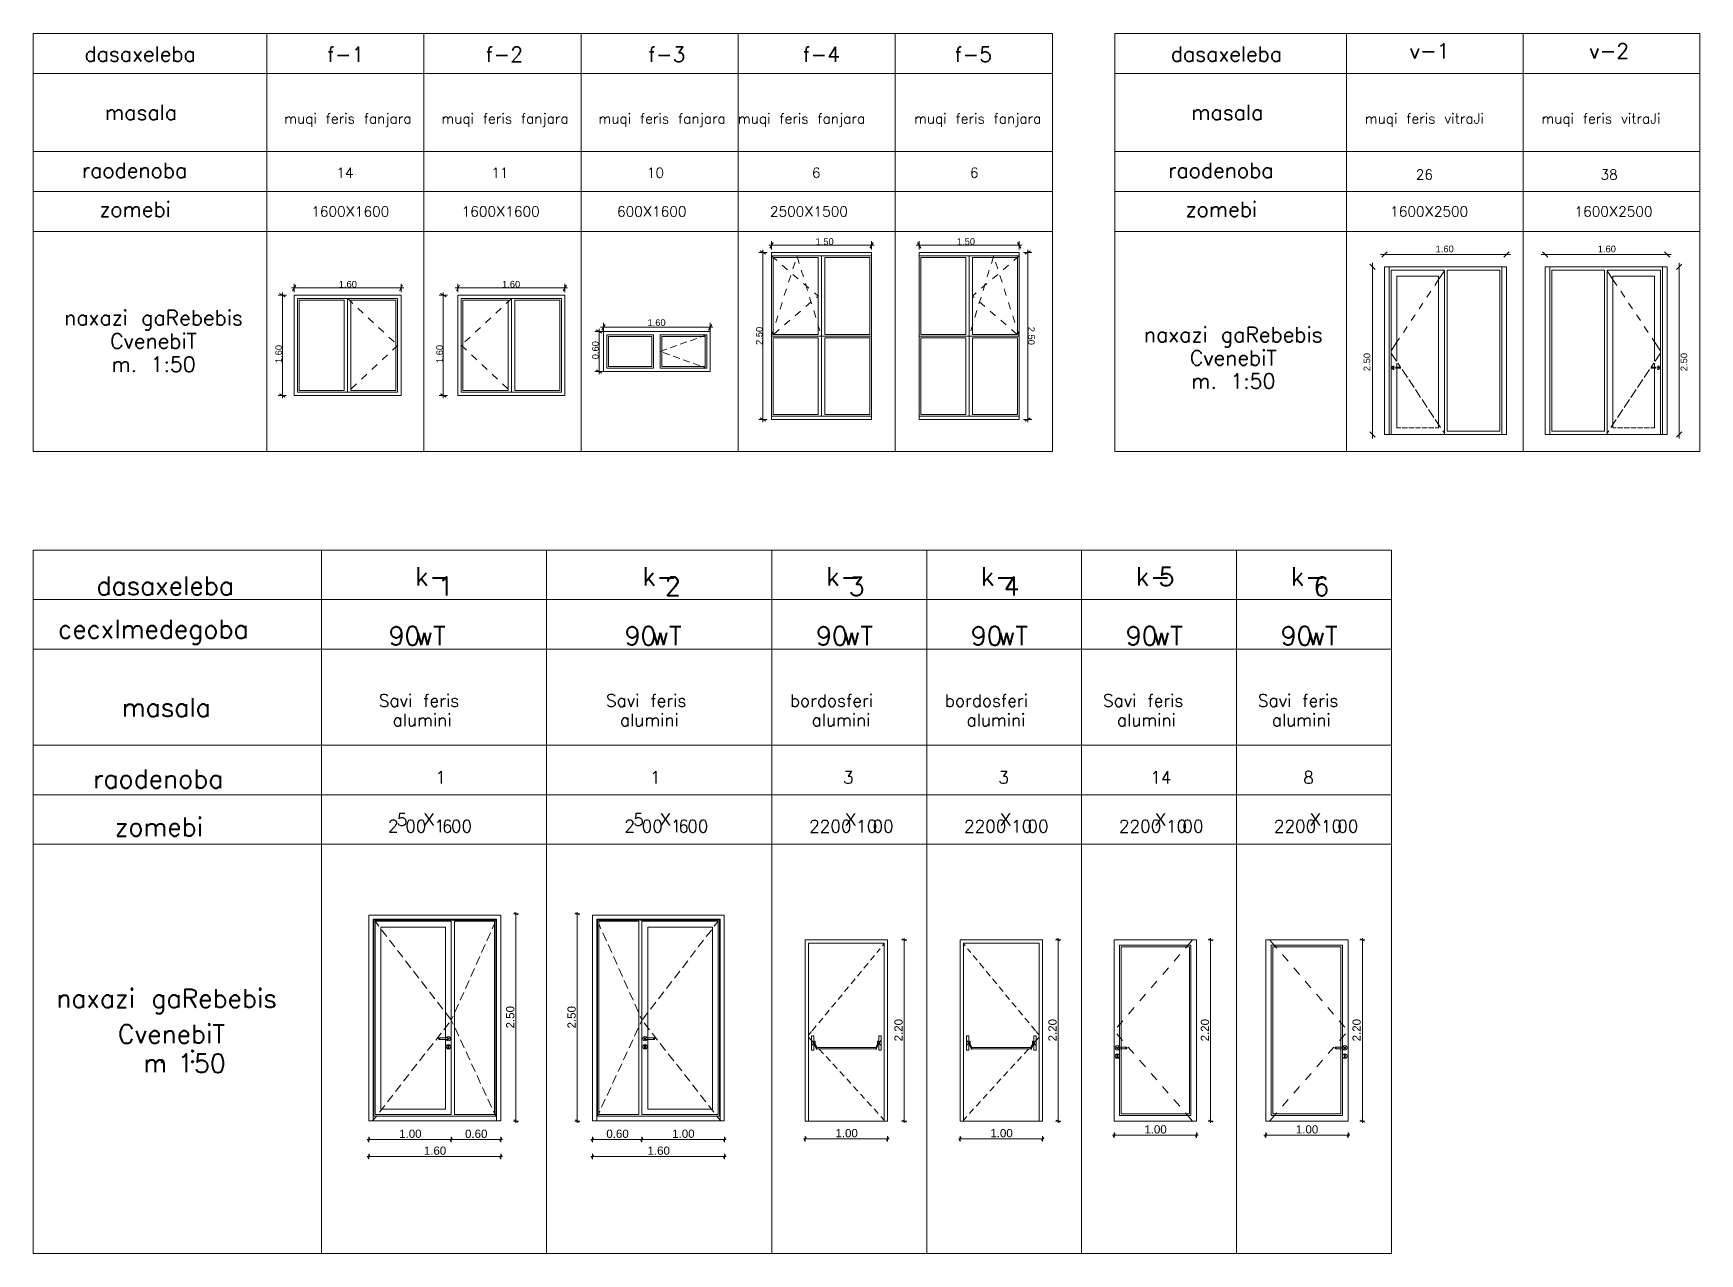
# Model space of a CAD drawing. Header units: millimetres. Extents: x 475616349 to 476941521, y 4620115302 to 4621446928.
# Drawn here: x 476661178 to 476711129, y 4620389122 to 4620425693 of the extents above; entities that cross this region are included whole.
import ezdxf

# ---------------------------------------------------------------- set-up
doc = ezdxf.new("R2010")
doc.units = ezdxf.units.MM
doc.header["$MEASUREMENT"] = 0
doc.linetypes.add('Dashed', pattern=[423.333333, 211.666667, -211.666667])
doc.linetypes.add('Hidden Line', pattern=[317.5, 211.666667, -105.833333])
for name, color, linetype, lineweight in [('0_Pen_No__7_Pen_No__250', 7, 'Continuous', 0), ('0_Pen_No__7_Pen_No__4', 7, 'Continuous', 0), ('2D Drafting - General_Pen_No__7_Pen_No__4', 7, 'Continuous', 0), ('2D Drafting - General_Pen_No__7_Pen_No__7', 7, 'Continuous', 0), ('gegmebi_Pen_No__7_Pen_No__4', 7, 'Continuous', 0), ('New_2D Drafting - General_Pen_No__7_Pen_No__250', 7, 'Continuous', 0), ('New_Car-Art_Pen_No__4', 7, 'Continuous', 0), ('New_Dimensioning - General_Pen_No__4', 7, 'Continuous', 0), ('New_Structural - Bearing_Pen_No__4', 7, 'Continuous', 0), ('New_Structural - Bearing_Pen_No__7', 7, 'Continuous', 0), ('New_zoma_Pen_No__4', 7, 'Continuous', 0), ('Structural - Bearing_Pen_No__7', 7, 'Continuous', 0), ('Structural - Bearing_Pen_No__7_Pen_No__7_Pen_No__4', 7, 'Continuous', 0), ('Structural - Bearing_Pen_No__7_Pen_No__7_Pen_No__7', 7, 'Continuous', 0), ('zoma_Pen_No__4', 7, 'Continuous', 0)]:
    doc.layers.add(name, color=color, linetype=linetype, lineweight=lineweight)
doc.styles.add('GENERATED_STYLE_2', font='arial.ttf')

msp = doc.modelspace()

# ---------------------------------------------------------------- texts
at = {"layer": '0_Pen_No__7_Pen_No__4', "color": 7, "linetype": 'Continuous', "lineweight": 0}
for s, insert, char_height, attachment_point in [('\\A1;{\\pql;\\Ftxt.shx;dasaxeleba }', (476662711.504, 4620425074.294), 450, 4), ('\\A1;{\\pql;\\Ftxt.shx;f-1 }', (476669984.602, 4620425062.567), 450, 4), ('\\A1;{\\pql;\\Ftxt.shx;f-2 }', (476674740.177, 4620425062.566), 450, 4), ('\\A1;{\\pql;\\Ftxt.shx;f-3 }', (476679607.037, 4620425059.191), 450, 4), ('\\A1;{\\pql;\\Ftxt.shx;f-\\Ftxt.shx;4\\Ftxt.shx; }', (476684243.602, 4620425062.566), 450, 4), ('\\A1;{\\pql;\\Ftxt.shx;f-\\Ftxt.shx;5\\Ftxt.shx; }', (476688798.925, 4620425059.192), 450, 4), ('\\A1;{\\pql;\\Ftxt.shx;dasaxeleba }', (476695275.497, 4620425074.294), 450, 4), ('\\A1;{\\pql;\\Ftxt.shx;v-1 }', (476702436.374, 4620425168.215), 450, 4), ('\\A1;{\\pql;\\Ftxt.shx;v-\\Ftxt.shx;2\\Ftxt.shx; }', (476707818.93, 4620425168.215), 450, 4), ('\\A1;{\\pql;\\Ftxt.shx;masala }', (476663325.798, 4620423321.654), 450, 4), ('\\A1;{\\pql;\\Ftxt.shx;masala }', (476695889.792, 4620423321.654), 450, 4), ('\\A1;{\\pql;\\Ftxt.shx;raodenoba }', (476662630.689, 4620421584.702), 450, 4), ('\\A1;{\\pqc;\\Ftxt.shx;14}', (476670519.094, 4620421517.149), 300, 5), ('\\A1;{\\pqc;\\Ftxt.shx;1\\Ftxt.shx;1}', (476675165.195, 4620421517.149), 300, 5), ('\\A1;{\\pqc;\\Ftxt.shx;10}', (476679827.34, 4620421514.899), 300, 5), ('\\A1;{\\pqc;\\Ftxt.shx;6}', (476684645.047, 4620421514.899), 300, 5), ('\\A1;{\\pqc;\\Ftxt.shx;6}', (476689383.476, 4620421514.899), 300, 5), ('\\A1;{\\pql;\\Ftxt.shx;raodenoba }', (476695194.683, 4620421584.702), 450, 4), ('\\A1;{\\pqc;\\Ftxt.shx;2\\Ftxt.shx;6}', (476702875.912, 4620421460.168), 300, 5), ('\\A1;{\\pqc;\\Ftxt.shx;3\\Ftxt.shx;8}', (476708415.247, 4620421460.168), 300, 5), ('\\A1;{\\pql;\\Ftxt.shx;zomebi }', (476663158.629, 4620420418.576), 450, 4), ('\\A1;{\\pqc;\\Ftxt.shx;1600\\fArial|b0|i0|c0|p34;X\\Ftxt.shx;1\\Ftxt.shx;6\\Ftxt.shx;00}', (476670678.907, 4620420354.156), 300, 5), ('\\A1;{\\pqc;\\Ftxt.shx;1600\\fArial|b0|i0|c0|p34;X\\Ftxt.shx;1\\Ftxt.shx;6\\Ftxt.shx;00}', (476675186.921, 4620420354.156), 300, 5), ('\\A1;{\\pqc;\\Ftxt.shx;600\\fArial|b0|i0|c0|p34;X\\Ftxt.shx;1600}', (476679717.493, 4620420354.155), 300, 5), ('\\A1;{\\pqc;\\Ftxt.shx;2500\\fArial|b0|i0|c0|p34;X\\Ftxt.shx;1500}', (476684427.352, 4620420354.155), 300, 5), ('\\A1;{\\pql;\\Ftxt.shx;zomebi }', (476695722.622, 4620420418.576), 450, 4), ('\\A1;{\\pqc;\\Ftxt.shx;1\\Ftxt.shx;6\\Ftxt.shx;00\\fArial|b0|i0|c0|p34;X\\Ftxt.shx;2500}', (476703021.375, 4620420354.155), 300, 5), ('\\A1;{\\pqc;\\Ftxt.shx;1\\Ftxt.shx;6\\Ftxt.shx;00\\fArial|b0|i0|c0|p34;X\\Ftxt.shx;2500}', (476708547.777, 4620420354.155), 300, 5)]:
    msp.add_mtext(s, dxfattribs=dict(at, insert=insert, char_height=char_height, attachment_point=attachment_point))
at = {"layer": '0_Pen_No__7_Pen_No__4', "color": 7, "linetype": 'Continuous', "lineweight": 0, "attachment_point": 5}
for s, insert, char_height, width, line_spacing_factor in [('\\A1;{\\pqc;\\Ftxt.shx;muqi feris \\Ftxt.shx;fanjara}', (476670606.416, 4620423089.236), 300, 4025.02445, 0.760304), ('\\A1;{\\pqc;\\Ftxt.shx;muqi feris \\Ftxt.shx;fanjara}', (476675316.275, 4620423089.236), 300, 4025.02445, 0.760304), ('\\A1;{\\pqc;\\Ftxt.shx;muqi feris \\Ftxt.shx;fanjara}', (476680026.135, 4620423089.236), 300, 4025.02445, 0.760304), ('\\A1;{\\pqc;\\Ftxt.shx;muqi feris \\Ftxt.shx;fanjara}', (476684205.421, 4620423089.236), 300, 4025.02445, 0.760304), ('\\A1;{\\pqc;\\Ftxt.shx;muqi feris \\Ftxt.shx;fanjara}', (476689486.065, 4620423089.236), 300, 4025.02445, 0.760304), ('\\A1;{\\pqc;\\Ftxt.shx;muqi feris \\Ftxt.shx;vitraJi}', (476702875.912, 4620423089.236), 300, 4025.02445, 4), ('\\A1;{\\pqc;\\Ftxt.shx;muqi feris \\Ftxt.shx;vitraJi}', (476708169.063, 4620423089.236), 300, 4025.02445, 4), ('\\A1;{\\pqc;\\Ftxt.shx;naxazi gaRebebis CvenebiT \\P\\pqc;\\Ftxt.shx;m. 1:50 }', (476664781.242, 4620416471.436), 450, 6395.47342, 0.928652), ('\\A1;{\\pqc;\\Ftxt.shx;naxazi gaRebebis CvenebiT \\P\\pqc;\\Ftxt.shx;m. 1:50 }', (476697147.95, 4620415967.179), 450, 6395.47342, 0.928652)]:
    msp.add_mtext(s, dxfattribs=dict(at, insert=insert, char_height=char_height, width=width, line_spacing_factor=line_spacing_factor))
at = {"layer": 'New_Car-Art_Pen_No__4', "color": 7, "linetype": 'Continuous', "lineweight": 0, "attachment_point": 7}
for s, insert, char_height in [('\\A1;{\\pql;\\Ftxt.shx;k}', (476672617.473, 4620409141.937), 555.37455), ('\\A1;{\\pql;\\Ftxt.shx;k}', (476679429.838, 4620409141.937), 555.37455), ('\\A1;{\\pql;\\Ftxt.shx;k}', (476684937.185, 4620409141.937), 555.37455), ('\\A1;{\\pql;\\Ftxt.shx;k}', (476689580.457, 4620409141.937), 555.37455), ('\\A1;{\\pql;\\Ftxt.shx;k}', (476694224.081, 4620409141.937), 555.37455), ('\\A1;{\\pql;\\Ftxt.shx;5}', (476694907.06, 4620409133.605), 555.37455), ('\\A1;{\\pql;\\Ftxt.shx;k}', (476698867.704, 4620409141.937), 555.37455), ('\\A1;{\\pql;\\Ftxt.shx;dasaxeleba}', (476663070.721, 4620408862.167), 555.37455), ('\\A1;{\\pql;\\Ftxt.shx;-}', (476673045.111, 4620409141.937), 555.37455), ('\\A1;{\\pql;\\Ftxt.shx;1}', (476673300.593, 4620408846.892), 555.37455), ('\\A1;{\\pql;\\Ftxt.shx;-}', (476679857.476, 4620409141.937), 555.37455), ('\\A1;{\\pql;\\Ftxt.shx;2}', (476680112.923, 4620408846.892), 555.37455), ('\\A1;{\\pql;\\Ftxt.shx;-}', (476685364.753, 4620409141.937), 555.37455), ('\\A1;{\\pql;\\Ftxt.shx;3}', (476685620.165, 4620408838.561), 555.37455), ('\\A1;{\\pql;\\Ftxt.shx;-}', (476690008.377, 4620409141.937), 555.37455), ('\\A1;{\\pql;\\Ftxt.shx;4}', (476690263.789, 4620408846.892), 555.37455), ('\\A1;{\\pql;\\Ftxt.shx;-}', (476694651.648, 4620409141.937), 555.37455), ('\\A1;{\\pql;\\Ftxt.shx;-}', (476699295.272, 4620409141.937), 555.37455), ('\\A1;{\\pql;\\Ftxt.shx;6}', (476699550.684, 4620408838.561), 555.37455), ('\\A1;{\\pql;\\Ftxt.shx;cecxlmedegoba}', (476661917.276, 4620407380.334), 555.37455), ('\\A1;{\\pql;\\Ftxt.shx;90}', (476671829.93, 4620407356.729), 555.37455), ('\\A1;{\\pql;\\Ftxt.shx;wT}', (476672635.217, 4620407361.727), 555.37455), ('\\A1;{\\pql;\\Ftxt.shx;90}', (476678904.021, 4620407356.729), 555.37455), ('\\A1;{\\pql;\\Ftxt.shx;wT}', (476679709.309, 4620407361.727), 555.37455), ('\\A1;{\\pql;\\Ftxt.shx;90}', (476684640.146, 4620407356.729), 555.37455), ('\\A1;{\\pql;\\Ftxt.shx;wT}', (476685445.187, 4620407361.727), 555.37455), ('\\A1;{\\pql;\\Ftxt.shx;90}', (476689283.417, 4620407356.729), 555.37455), ('\\A1;{\\pql;\\Ftxt.shx;wT}', (476690088.81, 4620407361.727), 555.37455), ('\\A1;{\\pql;\\Ftxt.shx;90}', (476693927.041, 4620407356.729), 555.37455), ('\\A1;{\\pql;\\Ftxt.shx;wT}', (476694732.434, 4620407361.727), 555.37455), ('\\A1;{\\pql;\\Ftxt.shx;90}', (476698570.665, 4620407356.729), 555.37455), ('\\A1;{\\pql;\\Ftxt.shx;wT}', (476699376.058, 4620407361.727), 555.37455), ('\\A1;{\\pql;\\Ftxt.shx;masala}', (476663828.842, 4620405218.141), 555.37455), ('\\A1;{\\pql;\\Ftxt.shx;Savi feris}', (476671534.337, 4620405512.175), 370.25048), ('\\A1;{\\pql;\\Ftxt.shx;Savi feris}', (476678345.15, 4620405512.175), 370.25048), ('\\A1;{\\pql;\\Ftxt.shx;bordosferi}', (476683858.389, 4620405511.619), 370.25048), ('\\A1;{\\pql;\\Ftxt.shx;bordosferi}', (476688501.66, 4620405511.619), 370.25048), ('\\A1;{\\pql;\\Ftxt.shx;Savi feris}', (476693244.062, 4620405512.175), 370.25048), ('\\A1;{\\pql;\\Ftxt.shx;Savi feris}', (476697887.686, 4620405512.175), 370.25048), ('\\A1;{\\pql;\\Ftxt.shx;alumini}', (476671950.862, 4620404928.009), 370.25048), ('\\A1;{\\pql;\\Ftxt.shx;alumini}', (476678761.675, 4620404928.009), 370.25048), ('\\A1;{\\pql;\\Ftxt.shx;alumini}', (476684507.854, 4620404928.009), 370.25048), ('\\A1;{\\pql;\\Ftxt.shx;alumini}', (476689151.478, 4620404928.009), 370.25048), ('\\A1;{\\pql;\\Ftxt.shx;alumini}', (476693660.693, 4620404928.009), 370.25048), ('\\A1;{\\pql;\\Ftxt.shx;alumini}', (476698304.317, 4620404928.009), 370.25048), ('\\A1;{\\pql;\\Ftxt.shx;raodenoba}', (476662970.955, 4620403074.037), 555.37455), ('\\A1;{\\pql;\\Ftxt.shx;1}', (476673224.04, 4620403212.87), 370.25048), ('\\A1;{\\pql;\\Ftxt.shx;1}', (476679661.86, 4620403212.87), 370.25048), ('\\A1;{\\pql;\\Ftxt.shx;3}', (476685447.303, 4620403207.316), 370.25048), ('\\A1;{\\pql;\\Ftxt.shx;3}', (476690103.98, 4620403207.316), 370.25048), ('\\A1;{\\pql;\\Ftxt.shx;14}', (476694657.323, 4620403212.87), 370.25048), ('\\A1;{\\pql;\\Ftxt.shx;8}', (476699244.825, 4620403207.316), 370.25048), ('\\A1;{\\pql;\\Ftxt.shx;zomebi}', (476663622.537, 4620401635.265), 555.37455), ('\\A1;{\\pql;\\Ftxt.shx;2}', (476671809.081, 4620401750.991), 370.25048), ('\\A1;{\\pql;\\Ftxt.shx;5}', (476672075.64, 4620401942.134), 370.25048), ('\\A1;{\\pql;\\Ftxt.shx;00}', (476672327.418, 4620401745.437), 370.25048), ('\\A1;{\\pql;\\Ftxt.shx;1}', (476673203.12, 4620401750.991), 370.25048), ('\\A1;{\\pql;\\Ftxt.shx;6}', (476673425.265, 4620401745.437), 370.25048), ('\\A1;{\\pql;\\Ftxt.shx;00}', (476673695.528, 4620401745.437), 370.25048), ('\\A1;{\\pql;\\Ftxt.shx;2}', (476678894.179, 4620401750.991), 370.25048), ('\\A1;{\\pql;\\Ftxt.shx;5}', (476679160.738, 4620401942.134), 370.25048), ('\\A1;{\\pql;\\Ftxt.shx;00}', (476679412.516, 4620401745.437), 370.25048), ('\\A1;{\\pql;\\Ftxt.shx;1}', (476680288.219, 4620401750.991), 370.25048), ('\\A1;{\\pql;\\Ftxt.shx;6}', (476680510.363, 4620401745.437), 370.25048), ('\\A1;{\\pql;\\Ftxt.shx;00}', (476680780.627, 4620401745.437), 370.25048), ('\\A1;{\\pql;\\Ftxt.shx;2200}', (476684433.771, 4620401745.437), 370.25048), ('\\A1;{\\pql;\\Ftxt.shx;10}', (476685842.415, 4620401745.437), 370.25048), ('\\A1;{\\pql;\\Ftxt.shx;00}', (476686334.894, 4620401745.437), 370.25048), ('\\A1;{\\pql;\\Ftxt.shx;2200}', (476689077.042, 4620401745.437), 370.25048), ('\\A1;{\\pql;\\Ftxt.shx;10}', (476690486.039, 4620401745.437), 370.25048), ('\\A1;{\\pql;\\Ftxt.shx;00}', (476690978.518, 4620401745.437), 370.25048), ('\\A1;{\\pql;\\Ftxt.shx;2200}', (476693720.666, 4620401745.437), 370.25048), ('\\A1;{\\pql;\\Ftxt.shx;10}', (476695129.663, 4620401745.437), 370.25048), ('\\A1;{\\pql;\\Ftxt.shx;00}', (476695621.789, 4620401745.437), 370.25048), ('\\A1;{\\pql;\\Ftxt.shx;2200}', (476698364.289, 4620401745.437), 370.25048), ('\\A1;{\\pql;\\Ftxt.shx;10}', (476699772.934, 4620401745.437), 370.25048), ('\\A1;{\\pql;\\Ftxt.shx;00}', (476700265.413, 4620401745.437), 370.25048), ('\\A1;{\\pql;\\Ftxt.shx;naxazi gaRebebis}', (476661865.206, 4620396309.072), 555.37455), ('\\A1;{\\pql;\\Ftxt.shx;CvenebiT}', (476663711.825, 4620395428.605), 555.37455), ('\\A1;{\\pql;\\Ftxt.shx;1}', (476665500.13, 4620394556.468), 555.37455), ('\\A1;{\\pql;\\Ftxt.shx;:}', (476665833.365, 4620394851.514), 555.37455), ('\\A1;{\\pql;\\Ftxt.shx;50}', (476665994.444, 4620394548.138), 555.37455), ('\\A1;{\\pql;\\Ftxt.shx;m}', (476664472.698, 4620394556.468), 555.37455), ('\\A1;{\\pql;\\Ftxt.shx;.}', (476664922.561, 4620394850.681), 555.37455)]:
    msp.add_mtext(s, dxfattribs=dict(at, insert=insert, char_height=char_height))
at = {"layer": 'New_Car-Art_Pen_No__4', "color": 7, "linetype": 'Continuous', "lineweight": 0, "attachment_point": 7, "style": 'GENERATED_STYLE_2'}
for s, insert, char_height in [('\\A1;{\\pql;\\fArial CYR|b0|i0|c204|p34;X}', (476672867.981, 4620401947.687), 370.25026), ('\\A1;{\\pql;\\fArial CYR|b0|i0|c204|p34;X}', (476679953.079, 4620401947.687), 370.25026), ('\\A1;{\\pql;\\fArial CYR|b0|i0|c204|p34;X}', (476685507.276, 4620401947.687), 370.25026), ('\\A1;{\\pql;\\fArial CYR|b0|i0|c204|p34;X}', (476690150.9, 4620401947.687), 370.25026), ('\\A1;{\\pql;\\fArial CYR|b0|i0|c204|p34;X}', (476694794.523, 4620401947.687), 370.25026), ('\\A1;{\\pql;\\fArial CYR|b0|i0|c204|p34;X}', (476699437.795, 4620401947.687), 370.25026), ('\\A1;{\\pql;\\fArial CYR|b0|i0|c204|p34;1.00}', (476694482.314, 4620392719.842), 246.83334), ('\\A1;{\\pql;\\fArial CYR|b0|i0|c204|p34;1.00}', (476699025.396, 4620392719.842), 246.83334), ('\\A1;{\\pql;\\fArial CYR|b0|i0|c204|p34;1.00}', (476672144.22, 4620392588.608), 246.83334), ('\\A1;{\\pql;\\fArial CYR|b0|i0|c204|p34;0.60}', (476674118.898, 4620392588.608), 246.83334), ('\\A1;{\\pql;\\fArial CYR|b0|i0|c204|p34;0.60}', (476678354.675, 4620392588.608), 246.83334), ('\\A1;{\\pql;\\fArial CYR|b0|i0|c204|p34;1.00}', (476680329.317, 4620392588.608), 246.83334), ('\\A1;{\\pql;\\fArial CYR|b0|i0|c204|p34;1.00}', (476685222.231, 4620392606.6), 246.83334), ('\\A1;{\\pql;\\fArial CYR|b0|i0|c204|p34;1.00}', (476689865.854, 4620392606.6), 246.83334), ('\\A1;{\\pql;\\fArial CYR|b0|i0|c204|p34;1.60}', (476672884.455, 4620392081.665), 246.83334), ('\\A1;{\\pql;\\fArial CYR|b0|i0|c204|p34;1.60}', (476679589.082, 4620392081.665), 246.83334)]:
    msp.add_mtext(s, dxfattribs=dict(at, insert=insert, char_height=char_height))
at = {"layer": 'New_Car-Art_Pen_No__4', "color": 7, "linetype": 'Continuous', "lineweight": 0, "char_height": 246.83334, "attachment_point": 7, "rotation": 90, "style": 'GENERATED_STYLE_2'}
for s, insert in [('\\A1;{\\pql;\\fArial CYR|b0|i0|c204|p34;2.50}', (476675600.114, 4620395872.099)), ('\\A1;{\\pql;\\fArial CYR|b0|i0|c204|p34;2.50}', (476677439.572, 4620395872.099)), ('\\A1;{\\pql;\\fArial CYR|b0|i0|c204|p34;2.20}', (476687239.952, 4620395484.043)), ('\\A1;{\\pql;\\fArial CYR|b0|i0|c204|p34;2.20}', (476691855.707, 4620395484.043)), ('\\A1;{\\pql;\\fArial CYR|b0|i0|c204|p34;2.20}', (476696424.189, 4620395484.043)), ('\\A1;{\\pql;\\fArial CYR|b0|i0|c204|p34;2.20}', (476700971.857, 4620395484.043))]:
    msp.add_mtext(s, dxfattribs=dict(at, insert=insert))
at = {"layer": 'New_zoma_Pen_No__4', "color": 7, "linetype": 'Continuous', "lineweight": 0, "char_height": 200, "style": 'GENERATED_STYLE_2'}
for s, insert, attachment_point in [('\\A1;{\\pql;\\fArial CYR|b0|i0|c204|p34;1.\\fArial CYR|b0|i0|c204|p34;6\\fArial CYR|b0|i0|c204|p34;0}', (476703213.307, 4620419129.85), 7), ('\\A1;{\\pqr;\\fArial CYR|b0|i0|c204|p34;1.\\fArial CYR|b0|i0|c204|p34;6\\fArial CYR|b0|i0|c204|p34;0}', (476708619.406, 4620419129.85), 9)]:
    msp.add_mtext(s, dxfattribs=dict(at, insert=insert, attachment_point=attachment_point))
at = {"layer": 'New_zoma_Pen_No__4', "color": 7, "linetype": 'Continuous', "lineweight": 0, "char_height": 200, "attachment_point": 7, "rotation": 90, "style": 'GENERATED_STYLE_2'}
for insert in [(476701256.906, 4620415569.323), (476710759.533, 4620415569.323)]:
    msp.add_mtext('\\A1;{\\pql;\\fArial CYR|b0|i0|c204|p34;2.5\\fArial CYR|b0|i0|c204|p34;0}', dxfattribs=dict(at, insert=insert))
at = {"layer": 'zoma_Pen_No__4', "color": 7, "linetype": 'Continuous', "lineweight": 0, "char_height": 200, "style": 'GENERATED_STYLE_2'}
for s, insert, attachment_point in [('\\A1;{\\pql;\\fArial CYR|b0|i0|c204|p34;1.\\fArial CYR|b0|i0|c204|p34;5\\fArial CYR|b0|i0|c204|p34;0}', (476684626.691, 4620419349.447), 7), ('\\A1;{\\pqr;\\fArial CYR|b0|i0|c204|p34;1.\\fArial CYR|b0|i0|c204|p34;5\\fArial CYR|b0|i0|c204|p34;0}', (476689407.289, 4620419349.447), 9), ('\\A1;{\\pql;\\fArial CYR|b0|i0|c204|p34;1.\\fArial CYR|b0|i0|c204|p34;6\\fArial CYR|b0|i0|c204|p34;0}', (476670333.601, 4620418070.914), 7), ('\\A1;{\\pql;\\fArial CYR|b0|i0|c204|p34;1.\\fArial CYR|b0|i0|c204|p34;6\\fArial CYR|b0|i0|c204|p34;0}', (476675229.212, 4620418070.913), 7), ('\\A1;{\\pql;\\fArial CYR|b0|i0|c204|p34;1.\\fArial CYR|b0|i0|c204|p34;6\\fArial CYR|b0|i0|c204|p34;0}', (476679588.507, 4620416920.645), 7)]:
    msp.add_mtext(s, dxfattribs=dict(at, insert=insert, attachment_point=attachment_point))
for s, insert, attachment_point, rotation in [('\\A1;{\\pql;\\fArial CYR|b0|i0|c204|p34;0\\fArial CYR|b0|i0|c204|p34;.60}', (476678130.935, 4620415926.437), 7, 90), ('\\A1;{\\pql;\\fArial CYR|b0|i0|c204|p34;2\\fArial CYR|b0|i0|c204|p34;.\\fArial CYR|b0|i0|c204|p34;5\\fArial CYR|b0|i0|c204|p34;0}', (476683041.149, 4620416355.18), 7, 90), ('\\A1;{\\pqr;\\fArial CYR|b0|i0|c204|p34;2\\fArial CYR|b0|i0|c204|p34;.\\fArial CYR|b0|i0|c204|p34;5\\fArial CYR|b0|i0|c204|p34;0}', (476690992.831, 4620416355.18), 9, 270), ('\\A1;{\\pql;\\fArial CYR|b0|i0|c204|p34;1.\\fArial CYR|b0|i0|c204|p34;6\\fArial CYR|b0|i0|c204|p34;0}', (476668636.071, 4620415810.591), 7, 90), ('\\A1;{\\pql;\\fArial CYR|b0|i0|c204|p34;1.\\fArial CYR|b0|i0|c204|p34;6\\fArial CYR|b0|i0|c204|p34;0}', (476673458.965, 4620415810.588), 7, 90)]:
    msp.add_mtext(s, dxfattribs=dict(at, insert=insert, attachment_point=attachment_point, rotation=rotation))

# ---------------------------------------------------------------- linework, layer by layer
at = {"layer": '0_Pen_No__7_Pen_No__250', "color": 7, "linetype": 'Continuous', "lineweight": 0, "flags": 128}
for points in [[(476686304.404, 4620419121.237), (476683304.404, 4620419121.237)], [(476687729.576, 4620419121.237), (476690729.576, 4620419121.237)], [(476683304.404, 4620414121.237), (476686304.404, 4620414121.237)], [(476690729.576, 4620414121.237), (476687729.576, 4620414121.237)]]:
    msp.add_lwpolyline(points, dxfattribs=at)
at = {"layer": '0_Pen_No__7_Pen_No__4', "color": 7, "linetype": 'Continuous', "lineweight": 0, "flags": 128}
for points in [[(476672199.659, 4620417842.704), (476668999.659, 4620417842.704)], [(476668999.659, 4620417842.704), (476668999.659, 4620414842.708)], [(476672199.659, 4620414842.708), (476672199.659, 4620417842.704)], [(476677106.925, 4620417842.704), (476673906.925, 4620417842.704)], [(476673906.925, 4620417842.704), (476673906.925, 4620414842.704)], [(476677106.925, 4620414842.704), (476677106.925, 4620417842.704)], [(476668999.659, 4620414842.708), (476672199.659, 4620414842.708)], [(476673906.925, 4620414842.704), (476677106.925, 4620414842.704)]]:
    msp.add_lwpolyline(points, dxfattribs=at)
at = {"layer": '2D Drafting - General_Pen_No__7_Pen_No__4', "color": 7, "linetype": 'Dashed', "lineweight": 0, "flags": 128}
for points in [[(476670600.546, 4620417743.895), (476672100.886, 4620416344.264)], [(476675507.679, 4620417743.895), (476674007.337, 4620416344.262)], [(476672100.886, 4620416344.264), (476670601.23, 4620414943.9)], [(476674007.337, 4620416344.262), (476675506.995, 4620414943.895)]]:
    msp.add_lwpolyline(points, dxfattribs=at)
at = {"layer": '2D Drafting - General_Pen_No__7_Pen_No__7', "color": 7, "linetype": 'Hidden Line', "lineweight": 0, "flags": 128}
msp.add_lwpolyline([(476681365.363, 4620416658.928), (476679965.792, 4620416158.928), (476681365.363, 4620415658.928)], dxfattribs=at)
at = {"layer": 'gegmebi_Pen_No__7_Pen_No__4', "color": 7, "linetype": 'Continuous', "lineweight": 0}
for p, q in [((476661177.553, 4620425692.869), (476687016.99, 4620425692.869)), ((476661177.553, 4620413165.041), (476661177.553, 4620425692.869)), ((476668177.553, 4620413165.041), (476668177.553, 4620425692.869)), ((476672887.413, 4620413165.041), (476672887.413, 4620425692.869)), ((476677597.272, 4620413165.041), (476677597.272, 4620425692.869)), ((476682307.131, 4620413165.041), (476682307.131, 4620425692.869)), ((476687016.99, 4620425692.869), (476691726.849, 4620425692.869)), ((476687016.99, 4620413165.041), (476687016.99, 4620425692.869)), ((476691726.849, 4620413165.041), (476691726.849, 4620425692.869)), ((476693593.285, 4620425692.869), (476711129.276, 4620425692.869)), ((476693593.285, 4620413165.041), (476693593.285, 4620425692.869)), ((476700542.972, 4620413165.041), (476700542.972, 4620425692.869)), ((476705836.124, 4620425692.869), (476705836.124, 4620413165.041)), ((476711129.276, 4620425692.869), (476711129.276, 4620413165.041)), ((476661177.553, 4620424492.869), (476687016.99, 4620424492.869)), ((476687016.99, 4620424492.869), (476691726.849, 4620424492.869)), ((476693593.285, 4620424492.869), (476711129.276, 4620424492.869)), ((476661177.553, 4620422155.039), (476687016.99, 4620422155.039)), ((476687016.99, 4620422155.039), (476691726.849, 4620422155.039)), ((476693593.285, 4620422155.039), (476711129.276, 4620422155.039)), ((476661177.553, 4620420955.039), (476687016.99, 4620420955.039)), ((476687016.99, 4620420955.039), (476691726.849, 4620420955.039)), ((476693593.285, 4620420955.039), (476711129.276, 4620420955.039)), ((476661177.553, 4620419755.039), (476687016.99, 4620419755.039)), ((476687016.99, 4620419755.039), (476691726.849, 4620419755.039)), ((476693593.285, 4620419755.039), (476711129.276, 4620419755.039)), ((476687016.99, 4620413165.041), (476661177.553, 4620413165.041)), ((476691726.849, 4620413165.041), (476687016.99, 4620413165.041)), ((476711129.276, 4620413165.041), (476693593.285, 4620413165.041))]:
    msp.add_line(p, q, dxfattribs=at)
at = {"layer": 'New_2D Drafting - General_Pen_No__7_Pen_No__250', "color": 7, "linetype": 'Dashed', "lineweight": 0, "flags": 128}
for points in [[(476683304.809, 4620416621.237), (476684068.527, 4620419021.237), (476684804.276, 4620416621.237)], [(476683304.809, 4620419021.237), (476684704.395, 4620417821.237), (476683304.809, 4620416621.237)], [(476690729.171, 4620416621.237), (476689965.453, 4620419021.237), (476689229.704, 4620416621.237)], [(476690729.171, 4620419021.237), (476689329.585, 4620417821.237), (476690729.171, 4620416621.237)]]:
    msp.add_lwpolyline(points, dxfattribs=at)
at = {"layer": 'New_Car-Art_Pen_No__4', "color": 7, "linetype": 'Continuous', "lineweight": 0}
for points in [[(476661177.553, 4620410203.036), (476683314.077, 4620410203.036)], [(476661177.553, 4620389121.904), (476661177.553, 4620410203.036)], [(476669816.757, 4620389121.904), (476669816.757, 4620410203.036)], [(476676565.167, 4620389121.904), (476676565.167, 4620410203.036)], [(476683314.077, 4620389121.904), (476683314.077, 4620410203.036)], [(476683314.077, 4620389121.904), (476683314.077, 4620410203.036)], [(476683314.077, 4620410203.036), (476701888.106, 4620410203.036)], [(476687957.584, 4620389121.904), (476687957.584, 4620410203.036)], [(476692601.091, 4620389121.904), (476692601.091, 4620410203.036)], [(476697244.598, 4620389121.904), (476697244.598, 4620410203.036)], [(476701888.106, 4620389121.904), (476701888.106, 4620410203.036)], [(476661177.553, 4620408722.034), (476683314.077, 4620408722.034)], [(476683314.077, 4620408722.034), (476701888.106, 4620408722.034)], [(476661177.553, 4620407241.031), (476683314.077, 4620407241.031)], [(476683314.077, 4620407241.031), (476701888.106, 4620407241.031)], [(476661177.553, 4620404355.827), (476683314.077, 4620404355.827)], [(476683314.077, 4620404355.827), (476701888.106, 4620404355.827)], [(476661177.553, 4620402874.825), (476683314.077, 4620402874.825)], [(476683314.077, 4620402874.825), (476701888.106, 4620402874.825)], [(476661177.553, 4620401393.823), (476683314.077, 4620401393.823)], [(476683314.077, 4620401393.823), (476701888.106, 4620401393.823)], [(476675187.665, 4620399268.619), (476671239.259, 4620399268.619)], [(476671239.259, 4620399268.619), (476671239.259, 4620398773.519)], [(476675064.265, 4620399144.919), (476671362.659, 4620399144.919)], [(476671362.659, 4620399144.919), (476671362.659, 4620398773.519)], [(476675039.565, 4620399120.219), (476671387.359, 4620399120.219)], [(476671387.359, 4620399120.219), (476671387.359, 4620398773.519)], [(476673707.063, 4620399083.119), (476671424.359, 4620399083.119)], [(476671424.359, 4620399083.119), (476671424.359, 4620398773.519)], [(476671424.359, 4620399083.119), (476671539.659, 4620398933.619)], [(476673707.063, 4620398773.519), (476673707.063, 4620399083.119)], [(476675002.564, 4620399083.119), (476673805.763, 4620399083.119)], [(476673805.763, 4620399083.119), (476673805.763, 4620398773.519)], [(476675002.564, 4620399006.419), (476674936.264, 4620398858.819)], [(476675002.564, 4620398773.519), (476675002.564, 4620399083.119)], [(476675039.565, 4620398773.519), (476675039.565, 4620399120.219)], [(476675064.265, 4620398773.519), (476675064.265, 4620399144.919)], [(476675187.665, 4620398773.519), (476675187.665, 4620399268.619)], [(476675723.866, 4620399303.419), (476675566.965, 4620399303.419)], [(476675697.666, 4620399273.219), (476675593.065, 4620399333.619)], [(476675645.365, 4620399303.419), (476675645.365, 4620399354.519)], [(476675645.365, 4620393097.41), (476675645.365, 4620399303.419)], [(476677563.368, 4620399303.419), (476677406.368, 4620399303.419)], [(476677537.168, 4620399273.219), (476677432.568, 4620399333.619)], [(476677484.868, 4620399303.419), (476677484.868, 4620399354.519)], [(476677484.868, 4620393097.41), (476677484.868, 4620399303.419)], [(476677942.569, 4620398773.519), (476677942.569, 4620399268.619)], [(476677942.569, 4620399268.619), (476681890.975, 4620399268.619)], [(476678065.969, 4620398773.519), (476678065.969, 4620399144.919)], [(476678065.969, 4620399144.919), (476681767.575, 4620399144.919)], [(476678090.669, 4620398773.519), (476678090.669, 4620399120.219)], [(476678090.669, 4620399120.219), (476681742.875, 4620399120.219)], [(476678127.669, 4620398773.519), (476678127.669, 4620399083.119)], [(476678127.669, 4620399083.119), (476679324.571, 4620399083.119)], [(476678127.669, 4620399006.419), (476678193.969, 4620398858.819)], [(476679324.571, 4620399083.119), (476679324.571, 4620398773.519)], [(476679423.271, 4620398773.519), (476679423.271, 4620399083.119)], [(476679423.271, 4620399083.119), (476681705.875, 4620399083.119)], [(476681705.875, 4620399083.119), (476681590.575, 4620398933.619)], [(476681705.875, 4620399083.119), (476681705.875, 4620398773.519)], [(476681742.875, 4620399120.219), (476681742.875, 4620398773.519)], [(476681767.575, 4620399144.919), (476681767.575, 4620398773.519)], [(476681890.975, 4620399268.619), (476681890.975, 4620398773.519)], [(476671239.259, 4620398773.519), (476671239.159, 4620393097.81)], [(476671362.659, 4620398773.519), (476671362.659, 4620393097.81)], [(476671387.359, 4620398773.519), (476671387.359, 4620393245.81)], [(476671424.359, 4620398773.519), (476671424.359, 4620393295.21)], [(476673534.262, 4620398910.419), (476671597.059, 4620398910.419)], [(476671597.059, 4620398910.419), (476671597.059, 4620398773.519)], [(476671597.059, 4620398773.519), (476671597.059, 4620393455.61)], [(476671619.459, 4620398830.119), (476671658.159, 4620398779.919)], [(476671658.159, 4620398779.919), (476671778.96, 4620398623.318)], [(476671858.76, 4620398519.818), (476672018.26, 4620398312.918)], [(476673534.262, 4620398773.519), (476673534.262, 4620398910.419)], [(476673534.262, 4620393455.61), (476673534.262, 4620398773.519)], [(476673707.063, 4620396122.914), (476673707.063, 4620398773.519)], [(476673805.763, 4620398773.519), (476673805.763, 4620393295.21)], [(476674882.764, 4620398739.718), (476674775.664, 4620398501.418)], [(476675002.564, 4620393295.21), (476675002.564, 4620398773.519)], [(476675039.565, 4620393245.81), (476675039.565, 4620398773.519)], [(476675064.265, 4620393097.81), (476675064.265, 4620398773.519)], [(476675187.465, 4620393097.81), (476675187.665, 4620398773.519)], [(476677942.769, 4620393097.81), (476677942.569, 4620398773.519)], [(476678065.969, 4620393097.81), (476678065.969, 4620398773.519)], [(476678090.669, 4620393245.81), (476678090.669, 4620398773.519)], [(476678127.669, 4620393295.21), (476678127.669, 4620398773.519)], [(476678247.469, 4620398739.718), (476678354.57, 4620398501.418)], [(476679324.571, 4620398773.519), (476679324.571, 4620393295.21)], [(476679423.271, 4620396122.914), (476679423.271, 4620398773.519)], [(476679595.972, 4620398773.519), (476679595.972, 4620398910.419)], [(476679595.972, 4620398910.419), (476681533.174, 4620398910.419)], [(476679595.972, 4620393455.61), (476679595.972, 4620398773.519)], [(476681271.474, 4620398519.818), (476681111.974, 4620398312.918)], [(476681472.074, 4620398779.919), (476681351.274, 4620398623.318)], [(476681510.774, 4620398830.119), (476681472.074, 4620398779.919)], [(476681533.174, 4620398910.419), (476681533.174, 4620398773.519)], [(476681533.174, 4620398773.519), (476681533.174, 4620393455.61)], [(476681705.875, 4620398773.519), (476681705.875, 4620393295.21)], [(476681742.875, 4620398773.519), (476681742.875, 4620393245.81)], [(476681767.575, 4620398773.519), (476681767.575, 4620393097.81)], [(476681890.975, 4620398773.519), (476681891.175, 4620393097.81)], [(476684316.579, 4620398527.618), (476684316.579, 4620393097.21)], [(476686784.882, 4620398527.618), (476684316.579, 4620398527.618)], [(476686784.882, 4620393097.21), (476686784.882, 4620398527.618)], [(476687363.683, 4620398527.618), (476687206.783, 4620398527.618)], [(476687337.583, 4620398497.418), (476687232.883, 4620398557.818)], [(476687285.183, 4620398527.618), (476687285.183, 4620398578.718)], [(476687285.183, 4620393097.21), (476687285.183, 4620398527.618)], [(476688960.086, 4620393097.21), (476688960.086, 4620398527.618)], [(476688960.086, 4620398527.618), (476691428.39, 4620398527.618)], [(476691428.39, 4620398527.618), (476691428.39, 4620393097.21)], [(476691979.39, 4620398527.618), (476691822.49, 4620398527.618)], [(476691953.29, 4620398497.418), (476691848.69, 4620398557.818)], [(476691900.99, 4620398527.618), (476691900.99, 4620398578.718)], [(476691900.99, 4620393097.21), (476691900.99, 4620398527.618)], [(476696044.797, 4620398527.018), (476693576.493, 4620398527.018)], [(476693576.493, 4620398527.018), (476693576.493, 4620393097.21)], [(476695926.796, 4620398527.018), (476695714.296, 4620398280.418)], [(476696044.797, 4620393097.21), (476696044.797, 4620398527.018)], [(476696547.797, 4620398527.618), (476696390.897, 4620398527.618)], [(476696521.597, 4620398497.418), (476696416.997, 4620398557.818)], [(476696469.297, 4620398527.618), (476696469.297, 4620398578.718)], [(476696469.297, 4620393097.21), (476696469.297, 4620398527.618)], [(476698119.7, 4620398527.018), (476700588.004, 4620398527.018)], [(476698119.7, 4620393097.21), (476698119.7, 4620398527.018)], [(476698237.7, 4620398527.018), (476698450.2, 4620398280.418)], [(476700588.004, 4620398527.018), (476700588.004, 4620393097.21)], [(476701095.604, 4620398527.618), (476700938.704, 4620398527.618)], [(476701069.404, 4620398497.418), (476700964.804, 4620398557.818)], [(476701017.104, 4620398527.618), (476701017.104, 4620398578.718)], [(476701017.104, 4620393097.21), (476701017.104, 4620398527.618)], [(476672098.06, 4620398209.518), (476672257.56, 4620398002.617)], [(476674561.564, 4620398024.817), (476674454.464, 4620397786.517)], [(476674722.164, 4620398382.318), (476674615.064, 4620398144.018)], [(476678408.07, 4620398382.318), (476678515.17, 4620398144.018)], [(476678568.67, 4620398024.817), (476678675.77, 4620397786.517)], [(476681032.274, 4620398209.518), (476680872.673, 4620398002.617)], [(476684415.279, 4620393097.21), (476684415.279, 4620398428.818)], [(476684415.279, 4620398428.818), (476686686.182, 4620398428.818)], [(476686390.982, 4620398057.817), (476686274.182, 4620397913.017)], [(476686559.682, 4620398259.918), (476686466.082, 4620398146.018)], [(476686682.082, 4620398412.618), (476686631.282, 4620398350.818)], [(476686686.182, 4620398428.818), (476686686.182, 4620393097.21)], [(476689058.786, 4620398428.818), (476689058.786, 4620393097.21)], [(476691329.689, 4620398428.818), (476689058.786, 4620398428.818)], [(476689062.886, 4620398412.618), (476689113.686, 4620398350.818)], [(476689185.286, 4620398259.918), (476689278.886, 4620398146.018)], [(476689353.886, 4620398057.817), (476689470.787, 4620397913.017)], [(476691329.689, 4620393097.21), (476691329.689, 4620398428.818)], [(476695879.796, 4620398362.518), (476693740.993, 4620398362.518)], [(476693740.993, 4620398362.518), (476693740.993, 4620393261.81)], [(476695832.796, 4620398315.418), (476693787.993, 4620398315.418)], [(476693787.993, 4620398315.418), (476693787.993, 4620393308.81)], [(476695543.696, 4620398082.517), (476695373.196, 4620397884.717)], [(476695832.796, 4620393308.81), (476695832.796, 4620398315.418)], [(476695879.796, 4620393261.81), (476695879.796, 4620398362.518)], [(476698284.7, 4620398362.518), (476700423.503, 4620398362.518)], [(476698284.7, 4620393261.81), (476698284.7, 4620398362.518)], [(476698331.7, 4620398315.418), (476700376.503, 4620398315.418)], [(476698331.7, 4620393308.81), (476698331.7, 4620398315.418)], [(476698620.801, 4620398082.517), (476698791.301, 4620397884.717)], [(476700376.503, 4620398315.418), (476700376.503, 4620393308.81)], [(476700423.503, 4620398362.518), (476700423.503, 4620393261.81)], [(476672337.26, 4620397899.217), (476672496.861, 4620397692.317)], [(476672576.561, 4620397588.917), (476672736.061, 4620397382.016)], [(476674400.964, 4620397667.417), (476674293.863, 4620397429.116)], [(476678729.27, 4620397667.417), (476678836.37, 4620397429.116)], [(476680553.673, 4620397588.917), (476680394.173, 4620397382.016)], [(476680792.973, 4620397899.217), (476680633.473, 4620397692.317)], [(476686002.481, 4620397586.717), (476685885.681, 4620397441.816)], [(476686199.082, 4620397824.917), (476686077.281, 4620397679.817)], [(476689545.787, 4620397824.917), (476689667.687, 4620397679.817)], [(476689742.387, 4620397586.717), (476689859.287, 4620397441.816)], [(476695202.595, 4620397686.817), (476695032.095, 4620397488.917)], [(476698961.901, 4620397686.817), (476699132.401, 4620397488.917)], [(476672815.861, 4620397278.616), (476672975.361, 4620397071.716)], [(476673055.162, 4620396968.316), (476673214.662, 4620396761.415)], [(476674240.363, 4620397310.016), (476674133.263, 4620397071.716)], [(476678889.87, 4620397310.016), (476678996.971, 4620397071.716)], [(476680075.072, 4620396968.316), (476679915.572, 4620396761.415)], [(476680314.373, 4620397278.616), (476680154.872, 4620397071.716)], [(476685613.781, 4620397120.516), (476685496.881, 4620396975.616)], [(476685810.581, 4620397353.716), (476685688.781, 4620397208.616)], [(476689934.387, 4620397353.716), (476690056.187, 4620397208.616)], [(476690131.188, 4620397120.516), (476690248.088, 4620396975.616)], [(476694861.495, 4620397291.016), (476694690.995, 4620397093.216)], [(476699303.002, 4620397291.016), (476699473.502, 4620397093.216)], [(476673294.362, 4620396658.015), (476673453.962, 4620396451.115)], [(476673919.163, 4620396595.115), (476673812.163, 4620396356.815)], [(476674079.763, 4620396952.516), (476673972.763, 4620396714.315)], [(476679050.471, 4620396952.516), (476679157.571, 4620396714.315)], [(476679211.071, 4620396595.115), (476679318.171, 4620396356.815)], [(476679835.872, 4620396658.015), (476679676.372, 4620396451.115)], [(476685230.18, 4620396649.515), (476685108.38, 4620396504.415)], [(476685422.08, 4620396882.516), (476685300.28, 4620396737.415)], [(476690322.888, 4620396882.516), (476690444.688, 4620396737.415)], [(476690514.788, 4620396649.515), (476690636.588, 4620396504.415)], [(476694179.294, 4620396499.515), (476694008.794, 4620396301.715)], [(476694520.394, 4620396895.316), (476694349.894, 4620396697.415)], [(476699644.102, 4620396895.316), (476699814.602, 4620396697.415)], [(476699985.203, 4620396499.515), (476700155.703, 4620396301.715)], [(476673640.562, 4620396037.714), (476673479.862, 4620395831.814)], [(476673533.662, 4620396347.715), (476673693.162, 4620396140.814)], [(476673758.563, 4620396237.715), (476673707.063, 4620396122.914)], [(476673707.063, 4620393295.21), (476673707.063, 4620396122.914)], [(476673707.063, 4620396122.914), (476673763.963, 4620396000.114)], [(476679423.271, 4620396122.914), (476679366.371, 4620396000.114)], [(476679371.671, 4620396237.715), (476679423.271, 4620396122.914)], [(476679423.271, 4620393295.21), (476679423.271, 4620396122.914)], [(476679596.572, 4620396347.715), (476679437.071, 4620396140.814)], [(476679489.671, 4620396037.714), (476679650.372, 4620395831.814)], [(476684841.68, 4620396178.415), (476684719.579, 4620396038.214)], [(476685033.38, 4620396416.315), (476684916.48, 4620396271.415)], [(476690711.588, 4620396416.315), (476690828.489, 4620396271.415)], [(476690903.289, 4620396178.415), (476691025.389, 4620396038.214)], [(476693838.193, 4620396103.814), (476693667.693, 4620395905.914)], [(476700326.303, 4620396103.814), (476700496.903, 4620395905.914)], [(476673399.562, 4620395728.814), (476673238.862, 4620395522.814)], [(476673328.362, 4620395582.914), (476673321.162, 4620395565.514)], [(476673321.162, 4620395565.514), (476673328.362, 4620395548.014)], [(476673332.262, 4620395582.914), (476673325.362, 4620395565.514)], [(476673325.362, 4620395565.514), (476673332.262, 4620395548.014)], [(476673345.862, 4620395590.214), (476673328.362, 4620395582.914)], [(476673328.362, 4620395548.014), (476673345.862, 4620395540.814)], [(476673344.062, 4620395582.914), (476673338.862, 4620395565.514)], [(476673338.862, 4620395565.514), (476673344.062, 4620395548.014)], [(476673348.662, 4620395590.214), (476673345.862, 4620395590.214)], [(476673348.662, 4620395540.814), (476673345.862, 4620395540.814)], [(476673356.662, 4620395590.214), (476673348.662, 4620395590.214)], [(476673356.662, 4620395540.814), (476673348.662, 4620395540.814)], [(476673368.662, 4620395590.214), (476673356.662, 4620395590.214)], [(476673368.662, 4620395540.814), (476673356.662, 4620395540.814)], [(476673361.862, 4620395582.914), (476673359.062, 4620395565.514)], [(476673359.062, 4620395565.514), (476673361.862, 4620395548.014)], [(476673382.862, 4620395590.214), (476673368.662, 4620395590.214)], [(476673382.862, 4620395540.814), (476673368.662, 4620395540.814)], [(476673580.262, 4620395590.214), (476673382.862, 4620395590.214)], [(476673580.262, 4620395540.814), (476673382.862, 4620395540.814)], [(476673557.262, 4620395590.214), (476673559.562, 4620395598.814)], [(476673559.562, 4620395532.214), (476673557.262, 4620395540.814)], [(476673559.562, 4620395598.814), (476673583.962, 4620395623.214)], [(476673583.962, 4620395507.814), (476673559.562, 4620395532.214)], [(476673594.462, 4620395590.214), (476673580.262, 4620395590.214)], [(476673594.462, 4620395540.814), (476673580.262, 4620395540.814)], [(476673583.962, 4620395623.214), (476673617.262, 4620395632.114)], [(476673617.262, 4620395498.914), (476673583.962, 4620395507.814)], [(476673606.462, 4620395590.214), (476673594.462, 4620395590.214)], [(476673606.462, 4620395540.814), (476673594.462, 4620395540.814)], [(476673601.262, 4620395582.914), (476673604.062, 4620395565.514)], [(476673604.062, 4620395565.514), (476673601.262, 4620395548.014)], [(476673614.462, 4620395590.214), (476673606.462, 4620395590.214)], [(476673614.462, 4620395540.814), (476673606.462, 4620395540.814)], [(476673617.262, 4620395590.214), (476673614.462, 4620395590.214)], [(476673617.262, 4620395540.814), (476673614.462, 4620395540.814)], [(476673617.262, 4620395632.114), (476673650.562, 4620395623.214)], [(476673617.262, 4620395590.214), (476673634.762, 4620395582.914)], [(476673634.762, 4620395548.014), (476673617.262, 4620395540.814)], [(476673650.562, 4620395507.814), (476673617.262, 4620395498.914)], [(476673619.062, 4620395582.914), (476673624.262, 4620395565.514)], [(476673624.262, 4620395565.514), (476673619.062, 4620395548.014)], [(476673630.862, 4620395582.914), (476673637.662, 4620395565.514)], [(476673637.662, 4620395565.514), (476673630.862, 4620395548.014)], [(476673634.762, 4620395582.914), (476673641.962, 4620395565.514)], [(476673641.962, 4620395565.514), (476673634.762, 4620395548.014)], [(476673650.562, 4620395623.214), (476673674.962, 4620395598.814)], [(476673674.962, 4620395532.214), (476673650.562, 4620395507.814)], [(476673674.962, 4620395598.814), (476673683.862, 4620395565.514)], [(476673683.862, 4620395565.514), (476673674.962, 4620395532.214)], [(476673818.763, 4620395881.514), (476673928.563, 4620395644.514)], [(476673983.463, 4620395526.014), (476674093.263, 4620395288.913)], [(476679146.771, 4620395526.014), (476679036.971, 4620395288.913)], [(476679311.471, 4620395881.514), (476679201.671, 4620395644.514)], [(476679455.271, 4620395598.814), (476679446.371, 4620395565.514)], [(476679446.371, 4620395565.514), (476679455.271, 4620395532.214)], [(476679479.671, 4620395623.214), (476679455.271, 4620395598.814)], [(476679455.271, 4620395532.214), (476679479.671, 4620395507.814)], [(476679512.971, 4620395632.114), (476679479.671, 4620395623.214)], [(476679479.671, 4620395507.814), (476679512.971, 4620395498.914)], [(476679495.471, 4620395582.914), (476679488.271, 4620395565.514)], [(476679488.271, 4620395565.514), (476679495.471, 4620395548.014)], [(476679499.371, 4620395582.914), (476679492.571, 4620395565.514)], [(476679492.571, 4620395565.514), (476679499.371, 4620395548.014)], [(476679512.971, 4620395590.214), (476679495.471, 4620395582.914)], [(476679495.471, 4620395548.014), (476679512.971, 4620395540.814)], [(476679511.271, 4620395582.914), (476679505.971, 4620395565.514)], [(476679505.971, 4620395565.514), (476679511.271, 4620395548.014)], [(476679546.271, 4620395623.214), (476679512.971, 4620395632.114)], [(476679512.971, 4620395590.214), (476679515.771, 4620395590.214)], [(476679512.971, 4620395540.814), (476679515.771, 4620395540.814)], [(476679512.971, 4620395498.914), (476679546.271, 4620395507.814)], [(476679515.771, 4620395590.214), (476679523.771, 4620395590.214)], [(476679515.771, 4620395540.814), (476679523.771, 4620395540.814)], [(476679523.771, 4620395590.214), (476679535.771, 4620395590.214)], [(476679523.771, 4620395540.814), (476679535.771, 4620395540.814)], [(476679528.971, 4620395582.914), (476679526.171, 4620395565.514)], [(476679526.171, 4620395565.514), (476679528.971, 4620395548.014)], [(476679535.771, 4620395590.214), (476679549.971, 4620395590.214)], [(476679535.771, 4620395540.814), (476679549.971, 4620395540.814)], [(476679570.671, 4620395598.814), (476679546.271, 4620395623.214)], [(476679546.271, 4620395507.814), (476679570.671, 4620395532.214)], [(476679549.971, 4620395590.214), (476679747.372, 4620395590.214)], [(476679549.971, 4620395540.814), (476679747.372, 4620395540.814)], [(476679572.971, 4620395590.214), (476679570.671, 4620395598.814)], [(476679570.671, 4620395532.214), (476679572.971, 4620395540.814)], [(476679730.672, 4620395728.814), (476679891.372, 4620395522.814)], [(476679747.372, 4620395590.214), (476679761.572, 4620395590.214)], [(476679747.372, 4620395540.814), (476679761.572, 4620395540.814)], [(476679761.572, 4620395590.214), (476679773.572, 4620395590.214)], [(476679761.572, 4620395540.814), (476679773.572, 4620395540.814)], [(476679768.372, 4620395582.914), (476679771.172, 4620395565.514)], [(476679771.172, 4620395565.514), (476679768.372, 4620395548.014)], [(476679773.572, 4620395590.214), (476679781.572, 4620395590.214)], [(476679773.572, 4620395540.814), (476679781.572, 4620395540.814)], [(476679781.572, 4620395590.214), (476679784.372, 4620395590.214)], [(476679781.572, 4620395540.814), (476679784.372, 4620395540.814)], [(476679784.372, 4620395590.214), (476679801.872, 4620395582.914)], [(476679801.872, 4620395548.014), (476679784.372, 4620395540.814)], [(476679786.172, 4620395582.914), (476679791.372, 4620395565.514)], [(476679791.372, 4620395565.514), (476679786.172, 4620395548.014)], [(476679798.072, 4620395582.914), (476679804.872, 4620395565.514)], [(476679804.872, 4620395565.514), (476679798.072, 4620395548.014)], [(476679801.872, 4620395582.914), (476679809.072, 4620395565.514)], [(476679809.072, 4620395565.514), (476679801.872, 4620395548.014)], [(476684509.179, 4620395779.514), (476684415.279, 4620395670.614)], [(476684504.579, 4620395511.914), (476684415.279, 4620395606.114)], [(476684504.579, 4620395650.714), (476684504.579, 4620395571.414)], [(476684504.579, 4620395650.714), (476684573.979, 4620395650.714)], [(476684504.579, 4620395571.414), (476684504.579, 4620395526.814)], [(476684504.579, 4620395526.814), (476684504.579, 4620395516.914)], [(476684504.579, 4620395516.814), (476684524.379, 4620395492.014)], [(476684504.579, 4620395358.213), (476684504.579, 4620395516.814)], [(476684524.379, 4620395492.114), (476684544.179, 4620395472.213)], [(476684644.779, 4620395945.114), (476684527.979, 4620395800.314)], [(476684544.179, 4620395472.213), (476684554.079, 4620395447.413)], [(476684573.979, 4620395650.714), (476684573.979, 4620395571.414)], [(476684573.979, 4620395571.414), (476684573.979, 4620395526.814)], [(476684573.979, 4620395526.814), (476684573.979, 4620395492.114)], [(476684573.979, 4620395492.114), (476684573.979, 4620395472.213)], [(476684573.979, 4620395492.114), (476684573.979, 4620395482.213)], [(476684573.979, 4620395492.114), (476684598.779, 4620395492.114)], [(476684573.979, 4620395482.113), (476684573.979, 4620395467.313)], [(476684573.979, 4620395472.213), (476684573.979, 4620395447.413)], [(476684573.979, 4620395467.313), (476684573.979, 4620395447.413)], [(476684598.779, 4620395492.114), (476684618.579, 4620395492.114)], [(476684618.579, 4620395482.113), (476684618.579, 4620395492.014)], [(476684618.579, 4620395467.313), (476684618.579, 4620395482.113)], [(476684618.579, 4620395447.413), (476684618.579, 4620395467.313)], [(476686502.682, 4620395492.114), (476686482.882, 4620395492.114)], [(476686482.882, 4620395482.113), (476686482.882, 4620395492.014)], [(476686482.882, 4620395467.313), (476686482.882, 4620395482.113)], [(476686482.882, 4620395447.413), (476686482.882, 4620395467.313)], [(476686527.482, 4620395492.114), (476686502.682, 4620395492.114)], [(476686527.482, 4620395650.714), (476686527.482, 4620395571.414)], [(476686596.882, 4620395650.714), (476686527.482, 4620395650.714)], [(476686527.482, 4620395571.414), (476686527.482, 4620395526.814)], [(476686527.482, 4620395526.814), (476686527.482, 4620395492.114)], [(476686527.482, 4620395492.114), (476686527.482, 4620395482.213)], [(476686527.482, 4620395492.114), (476686527.482, 4620395472.213)], [(476686527.482, 4620395482.113), (476686527.482, 4620395467.313)], [(476686527.482, 4620395472.213), (476686527.482, 4620395447.413)], [(476686527.482, 4620395467.313), (476686527.482, 4620395447.413)], [(476686547.282, 4620395447.413), (476686557.182, 4620395472.213)], [(476686557.282, 4620395472.213), (476686577.082, 4620395492.114)], [(476686577.082, 4620395492.114), (476686596.882, 4620395516.914)], [(476686596.882, 4620395650.714), (476686596.882, 4620395571.414)], [(476686596.882, 4620395571.414), (476686596.882, 4620395526.814)], [(476686596.882, 4620395526.814), (476686596.882, 4620395516.914)], [(476686596.882, 4620395516.814), (476686596.882, 4620395358.213)], [(476689167.886, 4620395492.114), (476689147.986, 4620395516.914)], [(476689148.086, 4620395650.714), (476689148.086, 4620395571.414)], [(476689148.086, 4620395650.714), (476689217.486, 4620395650.714)], [(476689148.086, 4620395571.414), (476689148.086, 4620395526.814)], [(476689148.086, 4620395526.814), (476689148.086, 4620395516.914)], [(476689148.086, 4620395516.814), (476689148.086, 4620395358.213)], [(476689187.686, 4620395472.213), (476689167.886, 4620395492.114)], [(476689197.586, 4620395447.413), (476689187.686, 4620395472.213)], [(476689217.486, 4620395650.714), (476689217.486, 4620395571.414)], [(476689217.486, 4620395571.414), (476689217.486, 4620395526.814)], [(476689217.486, 4620395526.814), (476689217.486, 4620395492.114)], [(476689217.486, 4620395492.114), (476689217.486, 4620395482.213)], [(476689217.486, 4620395492.114), (476689242.286, 4620395492.114)], [(476689217.486, 4620395492.114), (476689217.486, 4620395472.213)], [(476689217.486, 4620395482.113), (476689217.486, 4620395467.313)], [(476689217.486, 4620395472.213), (476689217.486, 4620395447.413)], [(476689217.486, 4620395467.313), (476689217.486, 4620395447.413)], [(476689242.286, 4620395492.114), (476689262.086, 4620395492.114)], [(476689262.086, 4620395482.113), (476689262.086, 4620395492.014)], [(476689262.086, 4620395467.313), (476689262.086, 4620395482.113)], [(476689262.086, 4620395447.413), (476689262.086, 4620395467.313)], [(476691100.089, 4620395945.114), (476691216.989, 4620395800.314)], [(476691146.189, 4620395492.114), (476691126.389, 4620395492.114)], [(476691126.389, 4620395482.113), (476691126.389, 4620395492.014)], [(476691126.389, 4620395467.313), (476691126.389, 4620395482.113)], [(476691126.389, 4620395447.413), (476691126.389, 4620395467.313)], [(476691170.989, 4620395492.114), (476691146.189, 4620395492.114)], [(476691170.989, 4620395650.714), (476691170.989, 4620395571.414)], [(476691240.389, 4620395650.714), (476691170.989, 4620395650.714)], [(476691170.989, 4620395571.414), (476691170.989, 4620395526.814)], [(476691170.989, 4620395526.814), (476691170.989, 4620395492.114)], [(476691170.989, 4620395492.114), (476691170.989, 4620395472.213)], [(476691170.989, 4620395492.114), (476691170.989, 4620395482.213)], [(476691170.989, 4620395482.113), (476691170.989, 4620395467.313)], [(476691170.989, 4620395472.213), (476691170.989, 4620395447.413)], [(476691170.989, 4620395467.313), (476691170.989, 4620395447.413)], [(476691200.789, 4620395472.213), (476691190.789, 4620395447.413)], [(476691220.589, 4620395492.114), (476691200.689, 4620395472.213)], [(476691240.389, 4620395516.814), (476691220.589, 4620395492.014)], [(476691235.789, 4620395779.514), (476691329.689, 4620395670.614)], [(476691240.389, 4620395650.714), (476691240.389, 4620395571.414)], [(476691240.389, 4620395511.914), (476691329.689, 4620395606.114)], [(476691240.389, 4620395571.414), (476691240.389, 4620395526.814)], [(476691240.389, 4620395526.814), (476691240.389, 4620395516.914)], [(476691240.389, 4620395358.213), (476691240.389, 4620395516.814)], [(476693656.193, 4620395708.414), (476693827.593, 4620395511.314)], [(476700508.303, 4620395708.414), (476700336.903, 4620395511.314)], [(476672917.561, 4620395110.913), (476672756.861, 4620394904.913)], [(476673158.562, 4620395419.813), (476672997.861, 4620395213.913)], [(476673550.662, 4620395318.713), (476673559.562, 4620395352.013)], [(476673559.562, 4620395285.413), (476673550.662, 4620395318.713)], [(476673559.562, 4620395352.013), (476673583.962, 4620395376.413)], [(476673583.962, 4620395261.013), (476673559.562, 4620395285.413)], [(476673583.962, 4620395376.413), (476673617.262, 4620395385.313)], [(476673617.262, 4620395252.113), (476673583.962, 4620395261.013)], [(476673600.662, 4620395347.413), (476673598.862, 4620395342.613)], [(476673598.862, 4620395342.613), (476673604.962, 4620395329.613)], [(476673600.662, 4620395347.413), (476673604.062, 4620395356.113)], [(476673617.262, 4620395361.713), (476673604.062, 4620395356.113)], [(476673604.962, 4620395329.613), (476673604.962, 4620395325.813)], [(476673604.962, 4620395325.813), (476673604.962, 4620395318.713)], [(476673604.962, 4620395318.713), (476673604.962, 4620395311.613)], [(476673604.962, 4620395311.613), (476673604.962, 4620395297.313)], [(476673604.962, 4620395297.313), (476673604.962, 4620395287.913)], [(476673604.962, 4620395287.913), (476673608.562, 4620395279.113)], [(476673608.562, 4620395279.113), (476673617.262, 4620395275.513)], [(476673617.262, 4620395385.313), (476673650.562, 4620395376.413)], [(476673630.562, 4620395356.113), (476673617.262, 4620395361.713)], [(476673617.262, 4620395275.513), (476673625.962, 4620395279.113)], [(476673650.562, 4620395261.013), (476673617.262, 4620395252.113)], [(476673625.962, 4620395279.113), (476673629.662, 4620395287.913)], [(476673629.662, 4620395329.613), (476673635.662, 4620395342.613)], [(476673629.662, 4620395325.813), (476673629.662, 4620395329.613)], [(476673629.662, 4620395325.813), (476673629.662, 4620395318.713)], [(476673629.662, 4620395318.713), (476673629.662, 4620395311.613)], [(476673629.662, 4620395311.613), (476673629.662, 4620395297.313)], [(476673629.662, 4620395297.313), (476673629.662, 4620395287.913)], [(476673633.862, 4620395347.413), (476673630.562, 4620395356.113)], [(476673633.862, 4620395347.413), (476673635.662, 4620395342.613)], [(476673650.562, 4620395376.413), (476673674.962, 4620395352.013)], [(476673674.962, 4620395285.413), (476673650.562, 4620395261.013)], [(476673674.962, 4620395352.013), (476673683.862, 4620395318.713)], [(476673683.862, 4620395318.713), (476673674.962, 4620395285.413)], [(476674148.163, 4620395170.413), (476674257.963, 4620394933.413)], [(476678982.071, 4620395170.413), (476678872.27, 4620394933.413)], [(476679455.271, 4620395352.013), (476679446.371, 4620395318.713)], [(476679446.371, 4620395318.713), (476679455.271, 4620395285.413)], [(476679479.671, 4620395376.413), (476679455.271, 4620395352.013)], [(476679455.271, 4620395285.413), (476679479.671, 4620395261.013)], [(476679512.971, 4620395385.313), (476679479.671, 4620395376.413)], [(476679479.671, 4620395261.013), (476679512.971, 4620395252.113)], [(476679496.371, 4620395347.413), (476679494.571, 4620395342.613)], [(476679500.671, 4620395329.613), (476679494.571, 4620395342.613)], [(476679496.371, 4620395347.413), (476679499.671, 4620395356.113)], [(476679499.671, 4620395356.113), (476679512.971, 4620395361.713)], [(476679500.671, 4620395325.813), (476679500.671, 4620395329.613)], [(476679500.671, 4620395325.813), (476679500.671, 4620395318.713)], [(476679500.671, 4620395318.713), (476679500.671, 4620395311.613)], [(476679500.671, 4620395311.613), (476679500.671, 4620395297.313)], [(476679500.671, 4620395297.313), (476679500.671, 4620395287.913)], [(476679504.271, 4620395279.113), (476679500.671, 4620395287.913)], [(476679512.971, 4620395275.513), (476679504.271, 4620395279.113)], [(476679546.271, 4620395376.413), (476679512.971, 4620395385.313)], [(476679512.971, 4620395361.713), (476679526.271, 4620395356.113)], [(476679521.671, 4620395279.113), (476679512.971, 4620395275.513)], [(476679512.971, 4620395252.113), (476679546.271, 4620395261.013)], [(476679525.271, 4620395287.913), (476679521.671, 4620395279.113)], [(476679531.371, 4620395342.613), (476679525.271, 4620395329.613)], [(476679525.271, 4620395329.613), (476679525.271, 4620395325.813)], [(476679525.271, 4620395325.813), (476679525.271, 4620395318.713)], [(476679525.271, 4620395318.713), (476679525.271, 4620395311.613)], [(476679525.271, 4620395311.613), (476679525.271, 4620395297.313)], [(476679525.271, 4620395297.313), (476679525.271, 4620395287.913)], [(476679529.571, 4620395347.413), (476679526.271, 4620395356.113)], [(476679529.571, 4620395347.413), (476679531.371, 4620395342.613)], [(476679570.671, 4620395352.013), (476679546.271, 4620395376.413)], [(476679546.271, 4620395261.013), (476679570.671, 4620395285.413)], [(476679579.571, 4620395318.713), (476679570.671, 4620395352.013)], [(476679570.671, 4620395285.413), (476679579.571, 4620395318.713)], [(476679971.672, 4620395419.813), (476680132.372, 4620395213.913)], [(476680212.772, 4620395110.913), (476680373.373, 4620394904.913)], [(476684524.379, 4620395378.013), (476684504.479, 4620395358.213)], [(476684504.579, 4620395358.213), (476684504.579, 4620395343.313)], [(476684504.579, 4620395343.313), (476684504.579, 4620395303.713)], [(476684504.579, 4620395303.713), (476684504.579, 4620395219.413)], [(476684504.579, 4620395219.413), (476684573.979, 4620395219.413)], [(476684544.179, 4620395397.913), (476684524.379, 4620395378.013)], [(476684554.079, 4620395422.613), (476684544.179, 4620395397.813)], [(476684554.079, 4620395447.413), (476684554.079, 4620395422.613)], [(476684573.979, 4620395447.413), (476684573.979, 4620395422.613)], [(476684573.979, 4620395447.413), (476684573.979, 4620395422.613)], [(476684573.979, 4620395432.613), (476684573.979, 4620395437.613)], [(476684573.979, 4620395422.613), (476684573.979, 4620395397.813)], [(476684573.979, 4620395422.613), (476684573.979, 4620395402.813)], [(476684573.979, 4620395402.813), (476684573.979, 4620395387.913)], [(476684573.979, 4620395397.913), (476684573.979, 4620395378.013)], [(476684573.979, 4620395387.913), (476684573.979, 4620395378.013)], [(476684573.979, 4620395378.013), (476684573.979, 4620395343.313)], [(476684573.979, 4620395378.013), (476684598.779, 4620395378.013)], [(476684573.979, 4620395343.313), (476684573.979, 4620395303.713)], [(476684573.979, 4620395303.713), (476684573.979, 4620395219.413)], [(476684598.779, 4620395412.713), (476684598.779, 4620395447.413)], [(476684648.279, 4620395313.613), (476684598.779, 4620395412.713)], [(476684598.779, 4620395373.113), (476684648.279, 4620395283.813)], [(476684618.579, 4620395412.713), (476684618.579, 4620395447.413)], [(476684663.179, 4620395313.613), (476684618.579, 4620395412.713)], [(476684658.279, 4620395343.313), (476684643.379, 4620395358.213)], [(476684648.279, 4620395293.713), (476684648.279, 4620395313.613)], [(476684648.279, 4620395278.913), (476684648.279, 4620395293.713)], [(476684648.279, 4620395264.013), (476684648.279, 4620395278.913)], [(476684648.279, 4620395254.113), (476684648.279, 4620395264.013)], [(476684648.279, 4620395254.113), (476684663.179, 4620395254.113)], [(476684663.179, 4620395293.713), (476684663.179, 4620395313.613)], [(476684663.179, 4620395298.713), (476686438.182, 4620395298.713)], [(476684663.179, 4620395278.913), (476684663.179, 4620395293.713)], [(476684663.179, 4620395264.013), (476684663.179, 4620395278.913)], [(476684663.179, 4620395254.113), (476684663.179, 4620395264.013)], [(476684663.179, 4620395259.013), (476686438.182, 4620395259.013)], [(476684866.48, 4620395115.213), (476684737.579, 4620395254.113)], [(476685069.78, 4620394892.113), (476684945.78, 4620395031.013)], [(476686458.082, 4620395254.113), (476686438.182, 4620395254.113)], [(476686438.282, 4620395313.613), (476686482.882, 4620395412.713)], [(476686438.282, 4620395293.713), (476686438.282, 4620395313.613)], [(476686438.282, 4620395278.913), (476686438.282, 4620395293.713)], [(476686438.282, 4620395264.013), (476686438.282, 4620395278.913)], [(476686438.282, 4620395254.113), (476686438.282, 4620395264.013)], [(476686458.082, 4620395313.613), (476686502.682, 4620395412.713)], [(476686502.682, 4620395373.113), (476686458.082, 4620395283.813)], [(476686458.082, 4620395293.713), (476686458.082, 4620395313.613)], [(476686458.082, 4620395278.913), (476686458.082, 4620395293.713)], [(476686458.082, 4620395264.013), (476686458.082, 4620395278.913)], [(476686458.082, 4620395254.113), (476686458.082, 4620395264.013)], [(476686482.882, 4620395412.713), (476686482.882, 4620395447.413)], [(476686502.682, 4620395412.713), (476686502.682, 4620395447.413)], [(476686527.482, 4620395378.013), (476686502.682, 4620395378.013)], [(476686527.482, 4620395447.413), (476686527.482, 4620395422.613)], [(476686527.482, 4620395447.413), (476686527.482, 4620395422.613)], [(476686527.482, 4620395422.613), (476686527.482, 4620395402.813)], [(476686527.482, 4620395422.613), (476686527.482, 4620395397.813)], [(476686527.482, 4620395402.813), (476686527.482, 4620395387.913)], [(476686527.482, 4620395397.913), (476686527.482, 4620395378.013)], [(476686527.482, 4620395387.913), (476686527.482, 4620395378.013)], [(476686527.482, 4620395378.013), (476686527.482, 4620395343.313)], [(476686527.482, 4620395343.313), (476686527.482, 4620395303.713)], [(476686527.482, 4620395303.713), (476686527.482, 4620395219.413)], [(476686596.882, 4620395219.413), (476686527.482, 4620395219.413)], [(476686547.282, 4620395422.613), (476686547.282, 4620395447.413)], [(476686557.282, 4620395397.913), (476686547.282, 4620395422.713)], [(476686577.082, 4620395378.013), (476686557.182, 4620395397.913)], [(476686596.882, 4620395358.213), (476686577.082, 4620395378.013)], [(476686596.882, 4620395358.213), (476686596.882, 4620395343.313)], [(476686596.882, 4620395343.313), (476686596.882, 4620395303.713)], [(476686596.882, 4620395303.713), (476686596.882, 4620395219.413)], [(476689148.086, 4620395358.213), (476689167.886, 4620395378.013)], [(476689148.086, 4620395358.213), (476689148.086, 4620395343.313)], [(476689148.086, 4620395343.313), (476689148.086, 4620395303.713)], [(476689148.086, 4620395303.713), (476689148.086, 4620395219.413)], [(476689148.086, 4620395219.413), (476689217.486, 4620395219.413)], [(476689167.886, 4620395378.013), (476689187.686, 4620395397.913)], [(476689187.686, 4620395397.913), (476689197.586, 4620395422.713)], [(476689197.586, 4620395422.613), (476689197.586, 4620395447.413)], [(476689217.486, 4620395447.413), (476689217.486, 4620395422.613)], [(476689217.486, 4620395447.413), (476689217.486, 4620395422.613)], [(476689217.486, 4620395422.613), (476689217.486, 4620395402.813)], [(476689217.486, 4620395422.613), (476689217.486, 4620395397.813)], [(476689217.486, 4620395402.813), (476689217.486, 4620395387.913)], [(476689217.486, 4620395397.913), (476689217.486, 4620395378.013)], [(476689217.486, 4620395387.913), (476689217.486, 4620395378.013)], [(476689217.486, 4620395378.013), (476689242.286, 4620395378.013)], [(476689217.486, 4620395378.013), (476689217.486, 4620395343.313)], [(476689217.486, 4620395343.313), (476689217.486, 4620395303.713)], [(476689217.486, 4620395303.713), (476689217.486, 4620395219.413)], [(476689242.286, 4620395412.713), (476689242.286, 4620395447.413)], [(476689286.886, 4620395313.613), (476689242.286, 4620395412.713)], [(476689242.286, 4620395373.113), (476689286.886, 4620395283.813)], [(476689262.086, 4620395412.713), (476689262.086, 4620395447.413)], [(476689306.686, 4620395313.613), (476689262.086, 4620395412.713)], [(476689286.886, 4620395293.713), (476689286.886, 4620395313.613)], [(476689286.886, 4620395278.913), (476689286.886, 4620395293.713)], [(476689286.886, 4620395264.013), (476689286.886, 4620395278.913)], [(476689286.886, 4620395254.113), (476689286.886, 4620395264.013)], [(476689286.886, 4620395254.113), (476689306.686, 4620395254.113)], [(476689306.686, 4620395293.713), (476689306.686, 4620395313.613)], [(476691081.789, 4620395298.713), (476689306.686, 4620395298.713)], [(476689306.686, 4620395278.913), (476689306.686, 4620395293.713)], [(476689306.686, 4620395264.013), (476689306.686, 4620395278.913)], [(476689306.686, 4620395254.113), (476689306.686, 4620395264.013)], [(476691081.789, 4620395259.013), (476689306.686, 4620395259.013)], [(476690675.188, 4620394892.113), (476690799.089, 4620395031.013)], [(476690878.489, 4620395115.213), (476691007.389, 4620395254.113)], [(476691081.789, 4620395313.613), (476691126.389, 4620395412.713)], [(476691081.789, 4620395293.713), (476691081.789, 4620395313.613)], [(476691081.789, 4620395278.913), (476691081.789, 4620395293.713)], [(476691081.789, 4620395264.013), (476691081.789, 4620395278.913)], [(476691081.789, 4620395254.113), (476691081.789, 4620395264.013)], [(476691096.589, 4620395254.113), (476691081.789, 4620395254.113)], [(476691086.689, 4620395343.313), (476691101.589, 4620395358.213)], [(476691096.589, 4620395313.613), (476691146.189, 4620395412.713)], [(476691146.189, 4620395373.113), (476691096.589, 4620395283.813)], [(476691096.589, 4620395293.713), (476691096.589, 4620395313.613)], [(476691096.589, 4620395278.913), (476691096.589, 4620395293.713)], [(476691096.589, 4620395264.013), (476691096.589, 4620395278.913)], [(476691096.589, 4620395254.113), (476691096.589, 4620395264.013)], [(476691126.389, 4620395412.713), (476691126.389, 4620395447.413)], [(476691146.189, 4620395412.713), (476691146.189, 4620395447.413)], [(476691170.989, 4620395378.013), (476691146.189, 4620395378.013)], [(476691170.989, 4620395447.413), (476691170.989, 4620395422.613)], [(476691170.989, 4620395447.413), (476691170.989, 4620395422.613)], [(476691170.989, 4620395432.613), (476691170.989, 4620395437.613)], [(476691170.989, 4620395422.613), (476691170.989, 4620395397.813)], [(476691170.989, 4620395422.613), (476691170.989, 4620395402.813)], [(476691170.989, 4620395402.813), (476691170.989, 4620395387.913)], [(476691170.989, 4620395397.913), (476691170.989, 4620395378.013)], [(476691170.989, 4620395387.913), (476691170.989, 4620395378.013)], [(476691170.989, 4620395378.013), (476691170.989, 4620395343.313)], [(476691170.989, 4620395343.313), (476691170.989, 4620395303.713)], [(476691170.989, 4620395303.713), (476691170.989, 4620395219.413)], [(476691240.389, 4620395219.413), (476691170.989, 4620395219.413)], [(476691190.789, 4620395447.413), (476691190.789, 4620395422.613)], [(476691190.789, 4620395422.613), (476691200.689, 4620395397.813)], [(476691200.789, 4620395397.913), (476691220.589, 4620395378.013)], [(476691220.589, 4620395378.013), (476691240.389, 4620395358.213)], [(476691240.389, 4620395358.213), (476691240.389, 4620395343.313)], [(476691240.389, 4620395343.313), (476691240.389, 4620395303.713)], [(476691240.389, 4620395303.713), (476691240.389, 4620395219.413)], [(476693615.593, 4620395322.713), (476693606.593, 4620395289.313)], [(476693606.593, 4620395289.313), (476693615.593, 4620395256.013)], [(476693615.593, 4620395075.813), (476693606.593, 4620395042.513)], [(476693606.593, 4620395042.513), (476693615.593, 4620395009.213)], [(476693639.993, 4620395347.113), (476693615.593, 4620395322.713)], [(476693615.593, 4620395256.013), (476693639.993, 4620395231.613)], [(476693639.993, 4620395100.213), (476693615.593, 4620395075.813)], [(476693615.593, 4620395009.213), (476693639.993, 4620394984.813)], [(476693673.293, 4620395356.013), (476693639.993, 4620395347.113)], [(476693639.993, 4620395231.613), (476693673.293, 4620395222.713)], [(476693673.293, 4620395109.113), (476693639.993, 4620395100.213)], [(476693639.993, 4620394984.813), (476693673.293, 4620394975.913)], [(476693655.793, 4620395306.813), (476693648.593, 4620395289.313)], [(476693648.593, 4620395289.313), (476693655.793, 4620395271.913)], [(476693659.693, 4620395306.813), (476693652.893, 4620395289.313)], [(476693652.893, 4620395289.313), (476693659.693, 4620395271.913)], [(476693656.693, 4620395071.213), (476693654.893, 4620395066.413)], [(476693660.893, 4620395053.413), (476693654.893, 4620395066.413)], [(476693673.293, 4620395314.013), (476693655.793, 4620395306.813)], [(476693655.793, 4620395271.913), (476693673.293, 4620395264.713)], [(476693656.693, 4620395071.213), (476693659.993, 4620395079.913)], [(476693659.993, 4620395079.913), (476693673.293, 4620395085.513)], [(476693660.893, 4620395049.613), (476693660.893, 4620395053.413)], [(476693660.893, 4620395049.613), (476693660.893, 4620395042.513)], [(476693660.893, 4620395042.513), (476693660.893, 4620395035.413)], [(476693660.893, 4620395035.413), (476693660.893, 4620395021.113)], [(476693660.893, 4620395021.113), (476693660.893, 4620395011.613)], [(476693664.593, 4620395002.913), (476693660.893, 4620395011.613)], [(476693673.293, 4620394999.313), (476693664.593, 4620395002.913)], [(476693671.493, 4620395306.813), (476693666.293, 4620395289.313)], [(476693666.293, 4620395289.313), (476693671.493, 4620395271.913)], [(476693706.593, 4620395347.113), (476693673.293, 4620395356.013)], [(476693673.293, 4620395314.013), (476693676.093, 4620395314.013)], [(476693673.293, 4620395264.713), (476693676.093, 4620395264.713)], [(476693673.293, 4620395222.713), (476693706.593, 4620395231.613)], [(476693706.593, 4620395100.213), (476693673.293, 4620395109.113)], [(476693673.293, 4620395085.513), (476693686.593, 4620395079.913)], [(476693681.993, 4620395002.913), (476693673.293, 4620394999.313)], [(476693673.293, 4620394975.913), (476693706.593, 4620394984.813)], [(476693676.093, 4620395314.013), (476693684.093, 4620395314.013)], [(476693676.093, 4620395264.713), (476693684.093, 4620395264.713)], [(476693685.593, 4620395011.613), (476693681.993, 4620395002.913)], [(476693684.093, 4620395314.013), (476693696.093, 4620395314.013)], [(476693684.093, 4620395264.713), (476693696.093, 4620395264.713)], [(476693691.693, 4620395066.413), (476693685.593, 4620395053.413)], [(476693685.593, 4620395053.413), (476693685.593, 4620395049.613)], [(476693685.593, 4620395049.613), (476693685.593, 4620395042.513)], [(476693685.593, 4620395042.513), (476693685.593, 4620395035.413)], [(476693685.593, 4620395035.413), (476693685.593, 4620395021.113)], [(476693685.593, 4620395021.113), (476693685.593, 4620395011.613)], [(476693689.293, 4620395306.813), (476693686.493, 4620395289.313)], [(476693686.493, 4620395289.313), (476693689.293, 4620395271.913)], [(476693689.893, 4620395071.213), (476693686.593, 4620395079.913)], [(476693689.893, 4620395071.213), (476693691.693, 4620395066.413)], [(476693696.093, 4620395314.013), (476693710.293, 4620395314.013)], [(476693696.093, 4620395264.713), (476693710.293, 4620395264.713)], [(476693730.993, 4620395322.713), (476693706.593, 4620395347.113)], [(476693706.593, 4620395231.613), (476693730.993, 4620395256.013)], [(476693730.993, 4620395075.813), (476693706.593, 4620395100.213)], [(476693706.593, 4620394984.813), (476693730.993, 4620395009.213)], [(476693710.293, 4620395314.013), (476693907.793, 4620395314.013)], [(476693710.293, 4620395264.713), (476693907.793, 4620395264.713)], [(476693733.293, 4620395314.013), (476693730.993, 4620395322.713)], [(476693730.993, 4620395256.013), (476693733.293, 4620395264.713)], [(476693739.893, 4620395042.513), (476693730.993, 4620395075.813)], [(476693730.993, 4620395009.213), (476693739.893, 4620395042.513)], [(476693907.793, 4620395314.013), (476693921.893, 4620395314.013)], [(476693907.793, 4620395264.713), (476693921.893, 4620395264.713)], [(476693921.893, 4620395314.013), (476693933.993, 4620395314.013)], [(476693921.893, 4620395264.713), (476693933.993, 4620395264.713)], [(476693928.793, 4620395306.813), (476693931.593, 4620395289.313)], [(476693931.593, 4620395289.313), (476693928.793, 4620395271.913)], [(476693933.993, 4620395314.013), (476693941.993, 4620395314.013)], [(476693933.993, 4620395264.713), (476693941.993, 4620395264.713)], [(476693941.993, 4620395314.013), (476693944.793, 4620395314.013)], [(476693941.993, 4620395264.713), (476693944.793, 4620395264.713)], [(476693944.793, 4620395314.013), (476693962.293, 4620395306.813)], [(476693962.293, 4620395271.913), (476693944.793, 4620395264.713)], [(476693946.493, 4620395306.813), (476693951.793, 4620395289.313)], [(476693951.793, 4620395289.313), (476693946.493, 4620395271.913)], [(476693958.393, 4620395306.813), (476693965.193, 4620395289.313)], [(476693965.193, 4620395289.313), (476693958.393, 4620395271.913)], [(476693962.293, 4620395306.813), (476693969.493, 4620395289.313)], [(476693969.493, 4620395289.313), (476693962.293, 4620395271.913)], [(476693999.094, 4620395314.113), (476694170.494, 4620395117.013)], [(476700165.503, 4620395314.113), (476699994.003, 4620395117.013)], [(476700202.303, 4620395306.813), (476700195.003, 4620395289.313)], [(476700195.003, 4620395289.313), (476700202.303, 4620395271.913)], [(476700206.103, 4620395306.813), (476700199.303, 4620395289.313)], [(476700199.303, 4620395289.313), (476700206.103, 4620395271.913)], [(476700219.703, 4620395314.013), (476700202.303, 4620395306.813)], [(476700202.303, 4620395271.913), (476700219.703, 4620395264.713)], [(476700218.003, 4620395306.813), (476700212.803, 4620395289.313)], [(476700212.803, 4620395289.313), (476700218.003, 4620395271.913)], [(476700222.503, 4620395314.013), (476700219.703, 4620395314.013)], [(476700222.503, 4620395264.713), (476700219.703, 4620395264.713)], [(476700230.603, 4620395314.013), (476700222.503, 4620395314.013)], [(476700230.603, 4620395264.713), (476700222.503, 4620395264.713)], [(476700242.603, 4620395314.013), (476700230.603, 4620395314.013)], [(476700242.603, 4620395264.713), (476700230.603, 4620395264.713)], [(476700235.803, 4620395306.813), (476700232.903, 4620395289.313)], [(476700232.903, 4620395289.313), (476700235.803, 4620395271.913)], [(476700256.703, 4620395314.013), (476700242.603, 4620395314.013)], [(476700256.703, 4620395264.713), (476700242.603, 4620395264.713)], [(476700454.203, 4620395314.013), (476700256.703, 4620395314.013)], [(476700454.203, 4620395264.713), (476700256.703, 4620395264.713)], [(476700424.603, 4620395042.513), (476700433.503, 4620395075.813)], [(476700433.503, 4620395009.213), (476700424.603, 4620395042.513)], [(476700431.203, 4620395314.013), (476700433.503, 4620395322.713)], [(476700433.503, 4620395256.013), (476700431.203, 4620395264.713)], [(476700433.503, 4620395322.713), (476700457.903, 4620395347.113)], [(476700457.903, 4620395231.613), (476700433.503, 4620395256.013)], [(476700433.503, 4620395075.813), (476700457.903, 4620395100.213)], [(476700457.903, 4620394984.813), (476700433.503, 4620395009.213)], [(476700468.403, 4620395314.013), (476700454.203, 4620395314.013)], [(476700468.403, 4620395264.713), (476700454.203, 4620395264.713)], [(476700457.903, 4620395347.113), (476700491.203, 4620395356.013)], [(476700491.203, 4620395222.713), (476700457.903, 4620395231.613)], [(476700457.903, 4620395100.213), (476700491.203, 4620395109.113)], [(476700491.203, 4620394975.913), (476700457.903, 4620394984.813)], [(476700480.403, 4620395314.013), (476700468.403, 4620395314.013)], [(476700480.403, 4620395264.713), (476700468.403, 4620395264.713)], [(476700474.603, 4620395071.213), (476700472.803, 4620395066.413)], [(476700472.803, 4620395066.413), (476700478.903, 4620395053.413)], [(476700474.603, 4620395071.213), (476700478.003, 4620395079.913)], [(476700475.203, 4620395306.813), (476700478.003, 4620395289.313)], [(476700478.003, 4620395289.313), (476700475.203, 4620395271.913)], [(476700491.203, 4620395085.513), (476700478.003, 4620395079.913)], [(476700478.903, 4620395053.413), (476700478.903, 4620395049.613)], [(476700478.903, 4620395049.613), (476700478.903, 4620395042.513)], [(476700478.903, 4620395042.513), (476700478.903, 4620395035.413)], [(476700478.903, 4620395035.413), (476700478.903, 4620395021.113)], [(476700478.903, 4620395021.113), (476700478.903, 4620395011.613)], [(476700478.903, 4620395011.613), (476700482.503, 4620395002.913)], [(476700488.403, 4620395314.013), (476700480.403, 4620395314.013)], [(476700488.403, 4620395264.713), (476700480.403, 4620395264.713)], [(476700482.503, 4620395002.913), (476700491.203, 4620394999.313)], [(476700491.203, 4620395314.013), (476700488.403, 4620395314.013)], [(476700491.203, 4620395264.713), (476700488.403, 4620395264.713)], [(476700491.203, 4620395356.013), (476700524.603, 4620395347.113)], [(476700491.203, 4620395314.013), (476700508.703, 4620395306.813)], [(476700508.703, 4620395271.913), (476700491.203, 4620395264.713)], [(476700524.603, 4620395231.613), (476700491.203, 4620395222.713)], [(476700491.203, 4620395109.113), (476700524.603, 4620395100.213)], [(476700504.503, 4620395079.913), (476700491.203, 4620395085.513)], [(476700491.203, 4620394999.313), (476700500.003, 4620395002.913)], [(476700524.603, 4620394984.813), (476700491.203, 4620394975.913)], [(476700493.003, 4620395306.813), (476700498.203, 4620395289.313)], [(476700498.203, 4620395289.313), (476700493.003, 4620395271.913)], [(476700500.003, 4620395002.913), (476700503.603, 4620395011.613)], [(476700503.603, 4620395053.413), (476700509.703, 4620395066.413)], [(476700503.603, 4620395049.613), (476700503.603, 4620395053.413)], [(476700503.603, 4620395049.613), (476700503.603, 4620395042.513)], [(476700503.603, 4620395042.513), (476700503.603, 4620395035.413)], [(476700503.603, 4620395035.413), (476700503.603, 4620395021.113)], [(476700503.603, 4620395021.113), (476700503.603, 4620395011.613)], [(476700507.803, 4620395071.213), (476700504.503, 4620395079.913)], [(476700504.903, 4620395306.813), (476700511.703, 4620395289.313)], [(476700511.703, 4620395289.313), (476700504.903, 4620395271.913)], [(476700507.803, 4620395071.213), (476700509.703, 4620395066.413)], [(476700508.703, 4620395306.813), (476700515.903, 4620395289.313)], [(476700515.903, 4620395289.313), (476700508.703, 4620395271.913)], [(476700524.603, 4620395347.113), (476700548.904, 4620395322.713)], [(476700548.904, 4620395256.013), (476700524.603, 4620395231.613)], [(476700524.603, 4620395100.213), (476700548.904, 4620395075.813)], [(476700548.904, 4620395009.213), (476700524.603, 4620394984.813)], [(476700548.904, 4620395322.713), (476700557.904, 4620395289.313)], [(476700557.904, 4620395289.313), (476700548.904, 4620395256.013)], [(476700548.904, 4620395075.813), (476700557.904, 4620395042.513)], [(476700557.904, 4620395042.513), (476700548.904, 4620395009.213)], [(476672435.461, 4620394493.012), (476672274.76, 4620394287.012)], [(476672676.461, 4620394801.912), (476672515.861, 4620394596.012)], [(476674312.863, 4620394814.912), (476674422.664, 4620394577.812)], [(476674477.564, 4620394459.312), (476674587.364, 4620394222.312)], [(476678652.67, 4620394459.312), (476678542.87, 4620394222.312)], [(476678817.37, 4620394814.912), (476678707.57, 4620394577.812)], [(476680453.773, 4620394801.912), (476680614.473, 4620394596.012)], [(476680694.773, 4620394493.012), (476680855.473, 4620394287.012)], [(476685277.98, 4620394669.012), (476685149.08, 4620394807.812)], [(476685481.28, 4620394440.912), (476685352.38, 4620394579.812)], [(476690263.688, 4620394440.912), (476690392.588, 4620394579.812)], [(476690466.888, 4620394669.012), (476690595.788, 4620394807.812)], [(476694341.894, 4620394919.913), (476694513.294, 4620394722.812)], [(476694684.695, 4620394525.612), (476694856.095, 4620394328.512)], [(476699479.802, 4620394525.612), (476699308.402, 4620394328.512)], [(476699822.602, 4620394919.913), (476699651.202, 4620394722.812)], [(476672194.46, 4620394184.012), (476672033.76, 4620393978.011)], [(476674642.264, 4620394103.711), (476674752.064, 4620393866.711)], [(476678487.97, 4620394103.711), (476678378.27, 4620393866.711)], [(476680935.774, 4620394184.012), (476681096.474, 4620393978.011)], [(476685684.581, 4620394217.812), (476685560.681, 4620394356.712)], [(476685892.881, 4620393994.711), (476685763.981, 4620394133.511)], [(476689852.087, 4620393994.711), (476689980.987, 4620394133.511)], [(476690060.387, 4620394217.812), (476690184.288, 4620394356.712)], [(476695027.495, 4620394131.411), (476695198.995, 4620393934.311)], [(476699137.001, 4620394131.411), (476698965.601, 4620393934.311)], [(476671712.459, 4620393566.111), (476671551.759, 4620393360.11)], [(476671953.46, 4620393875.111), (476671792.76, 4620393669.111)], [(476674806.964, 4620393748.211), (476674916.664, 4620393511.11)], [(476678323.37, 4620393748.211), (476678213.569, 4620393511.11)], [(476681176.774, 4620393875.111), (476681337.474, 4620393669.111)], [(476681417.874, 4620393566.111), (476681578.475, 4620393360.11)], [(476686096.081, 4620393771.611), (476685972.181, 4620393905.411)], [(476686304.382, 4620393543.511), (476686175.482, 4620393682.311)], [(476689440.587, 4620393543.511), (476689569.487, 4620393682.311)], [(476689648.787, 4620393771.611), (476689772.787, 4620393905.411)], [(476695370.396, 4620393737.111), (476695541.796, 4620393540.011)], [(476698794.101, 4620393737.111), (476698622.701, 4620393540.011)], [(476671239.159, 4620393097.81), (476671249.459, 4620393097.81)], [(476671249.459, 4620393097.81), (476675187.465, 4620393097.81)], [(476671471.359, 4620393257.21), (476671355.159, 4620393108.21)], [(476671362.659, 4620393097.81), (476675064.265, 4620393097.81)], [(476671387.359, 4620393245.81), (476675039.565, 4620393245.81)], [(476671424.359, 4620393295.21), (476673707.063, 4620393295.21)], [(476671597.059, 4620393455.61), (476673534.262, 4620393455.61)], [(476673805.763, 4620393295.21), (476675002.564, 4620393295.21)], [(476674971.564, 4620393392.61), (476675039.565, 4620393245.81)], [(476675723.866, 4620393097.41), (476675566.965, 4620393097.41)], [(476675593.065, 4620393127.61), (476675697.666, 4620393067.21)], [(476675645.365, 4620393046.31), (476675645.365, 4620393097.41)], [(476677563.368, 4620393097.41), (476677406.368, 4620393097.41)], [(476677432.568, 4620393127.61), (476677537.168, 4620393067.21)], [(476677484.868, 4620393046.31), (476677484.868, 4620393097.41)], [(476681880.775, 4620393097.81), (476677942.769, 4620393097.81)], [(476681767.575, 4620393097.81), (476678065.969, 4620393097.81)], [(476678158.669, 4620393392.61), (476678090.669, 4620393245.81)], [(476681742.875, 4620393245.81), (476678090.669, 4620393245.81)], [(476679324.571, 4620393295.21), (476678127.669, 4620393295.21)], [(476681705.875, 4620393295.21), (476679423.271, 4620393295.21)], [(476681533.174, 4620393455.61), (476679595.972, 4620393455.61)], [(476681658.875, 4620393257.21), (476681775.075, 4620393108.21)], [(476681891.175, 4620393097.81), (476681880.775, 4620393097.81)], [(476686784.882, 4620393097.21), (476684316.579, 4620393097.21)], [(476686507.682, 4620393320.41), (476686383.682, 4620393459.21)], [(476686686.182, 4620393127.01), (476686586.982, 4620393236.11)], [(476687363.683, 4620393097.21), (476687206.783, 4620393097.21)], [(476687232.883, 4620393127.41), (476687337.583, 4620393067.01)], [(476687285.183, 4620393046.11), (476687285.183, 4620393097.21)], [(476688960.086, 4620393097.21), (476691428.39, 4620393097.21)], [(476689058.786, 4620393127.01), (476689157.986, 4620393236.11)], [(476689237.286, 4620393320.41), (476689361.286, 4620393459.21)], [(476691979.39, 4620393097.21), (476691822.49, 4620393097.21)], [(476691848.69, 4620393127.41), (476691953.29, 4620393067.01)], [(476691900.99, 4620393046.11), (476691900.99, 4620393097.21)], [(476693576.493, 4620393097.21), (476696044.797, 4620393097.21)], [(476693740.993, 4620393261.81), (476695879.796, 4620393261.81)], [(476693787.993, 4620393308.81), (476695832.796, 4620393308.81)], [(476695713.196, 4620393342.91), (476695926.796, 4620393097.21)], [(476696547.797, 4620393097.21), (476696390.897, 4620393097.21)], [(476696416.997, 4620393127.41), (476696521.597, 4620393067.01)], [(476696469.297, 4620393046.11), (476696469.297, 4620393097.21)], [(476700588.004, 4620393097.21), (476698119.7, 4620393097.21)], [(476698451.3, 4620393342.91), (476698237.7, 4620393097.21)], [(476700423.503, 4620393261.81), (476698284.7, 4620393261.81)], [(476700376.503, 4620393308.81), (476698331.7, 4620393308.81)], [(476701095.604, 4620393097.21), (476700938.704, 4620393097.21)], [(476700964.804, 4620393127.41), (476701069.404, 4620393067.01)], [(476701017.104, 4620393046.11), (476701017.104, 4620393097.21)], [(476671186.959, 4620392543.209), (476671238.159, 4620392543.209)], [(476671268.359, 4620392595.509), (476671207.959, 4620392490.909)], [(476671238.159, 4620392464.809), (476671238.159, 4620392621.709)], [(476671238.159, 4620392543.209), (476673707.063, 4620392543.209)], [(476673737.263, 4620392595.509), (476673676.862, 4620392490.909)], [(476673707.063, 4620392464.809), (476673707.063, 4620392621.709)], [(476673707.063, 4620392543.209), (476675187.465, 4620392543.209)], [(476675157.265, 4620392490.909), (476675217.665, 4620392595.509)], [(476675187.465, 4620392464.809), (476675187.465, 4620392621.709)], [(476675187.465, 4620392543.209), (476675238.665, 4620392543.209)], [(476677942.769, 4620392543.209), (476677891.569, 4620392543.209)], [(476677972.969, 4620392595.509), (476677912.569, 4620392490.909)], [(476677942.769, 4620392621.709), (476677942.769, 4620392464.809)], [(476679423.271, 4620392543.209), (476677942.769, 4620392543.209)], [(476679393.071, 4620392490.909), (476679453.471, 4620392595.509)], [(476679423.271, 4620392621.709), (476679423.271, 4620392464.809)], [(476681892.075, 4620392543.209), (476679423.271, 4620392543.209)], [(476681861.875, 4620392490.909), (476681922.275, 4620392595.509)], [(476681892.075, 4620392621.709), (476681892.075, 4620392464.809)], [(476681943.275, 4620392543.209), (476681892.075, 4620392543.209)], [(476684265.379, 4620392561.409), (476684316.579, 4620392561.409)], [(476684346.779, 4620392613.709), (476684286.379, 4620392509.109)], [(476684316.579, 4620392483.009), (476684316.579, 4620392639.909)], [(476684316.579, 4620392561.409), (476686784.882, 4620392561.409)], [(476686754.682, 4620392509.109), (476686815.083, 4620392613.709)], [(476686784.882, 4620392483.009), (476686784.882, 4620392639.909)], [(476686784.882, 4620392561.409), (476686836.083, 4620392561.409)], [(476688960.086, 4620392561.409), (476688908.886, 4620392561.409)], [(476688990.286, 4620392613.709), (476688929.886, 4620392509.109)], [(476688960.086, 4620392639.909), (476688960.086, 4620392483.009)], [(476691428.39, 4620392561.409), (476688960.086, 4620392561.409)], [(476691398.19, 4620392509.109), (476691458.59, 4620392613.709)], [(476691428.39, 4620392639.909), (476691428.39, 4620392483.009)], [(476691479.59, 4620392561.409), (476691428.39, 4620392561.409)], [(476693525.293, 4620392674.609), (476693576.493, 4620392674.609)], [(476693606.693, 4620392726.909), (476693546.293, 4620392622.309)], [(476693576.493, 4620392596.209), (476693576.493, 4620392753.109)], [(476693576.493, 4620392674.609), (476696044.797, 4620392674.609)], [(476696014.597, 4620392622.309), (476696074.997, 4620392726.909)], [(476696044.797, 4620392596.209), (476696044.797, 4620392753.109)], [(476696044.797, 4620392674.609), (476696095.997, 4620392674.609)], [(476698119.7, 4620392674.609), (476698068.6, 4620392674.609)], [(476698149.9, 4620392726.909), (476698089.5, 4620392622.309)], [(476698119.7, 4620392753.109), (476698119.7, 4620392596.209)], [(476700588.004, 4620392674.609), (476698119.7, 4620392674.609)], [(476700557.804, 4620392622.309), (476700618.204, 4620392726.909)], [(476700588.004, 4620392753.109), (476700588.004, 4620392596.209)], [(476700639.204, 4620392674.609), (476700588.004, 4620392674.609)], [(476671186.959, 4620392036.308), (476671238.159, 4620392036.308)], [(476671268.359, 4620392088.608), (476671207.959, 4620391984.008)], [(476671238.159, 4620391957.808), (476671238.159, 4620392114.808)], [(476671238.159, 4620392036.308), (476675187.465, 4620392036.308)], [(476675157.265, 4620391984.008), (476675217.665, 4620392088.608)], [(476675187.465, 4620391957.808), (476675187.465, 4620392114.808)], [(476675187.465, 4620392036.308), (476675238.665, 4620392036.308)], [(476677942.769, 4620392036.308), (476677891.569, 4620392036.308)], [(476677972.969, 4620392088.608), (476677912.569, 4620391984.008)], [(476677942.769, 4620392114.808), (476677942.769, 4620391957.808)], [(476681892.075, 4620392036.308), (476677942.769, 4620392036.308)], [(476681861.875, 4620391984.008), (476681922.275, 4620392088.608)], [(476681892.075, 4620392114.808), (476681892.075, 4620391957.808)], [(476681943.275, 4620392036.308), (476681892.075, 4620392036.308)], [(476683314.077, 4620389121.904), (476661177.553, 4620389121.904)], [(476701888.106, 4620389121.904), (476683314.077, 4620389121.904)]]:
    msp.add_lwpolyline(points, dxfattribs=at)
at = {"layer": 'New_Dimensioning - General_Pen_No__4', "color": 7, "linetype": 'Continuous', "lineweight": 0}
for p, q in [((476701559.365, 4620419064.569), (476701679.365, 4620419064.569)), ((476701759.365, 4620419144.569), (476701599.365, 4620418984.569)), ((476701679.365, 4620419064.569), (476705339.365, 4620419064.569)), ((476705259.365, 4620418984.569), (476705419.365, 4620419144.569)), ((476705339.365, 4620419064.569), (476705459.365, 4620419064.569)), ((476706493.349, 4620419064.569), (476706373.349, 4620419064.569)), ((476706573.349, 4620418984.569), (476706413.349, 4620419144.569)), ((476710153.349, 4620419064.569), (476706493.349, 4620419064.569)), ((476710073.349, 4620419144.569), (476710233.349, 4620418984.569)), ((476710273.349, 4620419064.569), (476710153.349, 4620419064.569)), ((476701402.187, 4620418611.876), (476701242.187, 4620418771.876)), ((476701322.187, 4620418691.876), (476701322.187, 4620418811.876)), ((476701322.187, 4620413671.876), (476701322.187, 4620418691.876)), ((476710430.527, 4620418611.876), (476710590.527, 4620418771.876)), ((476710510.527, 4620418691.876), (476710510.527, 4620418811.876)), ((476710510.527, 4620413671.876), (476710510.527, 4620418691.876)), ((476701242.187, 4620413751.876), (476701402.187, 4620413591.876)), ((476701322.187, 4620413551.876), (476701322.187, 4620413671.876)), ((476710590.527, 4620413751.876), (476710430.527, 4620413591.876)), ((476710510.527, 4620413551.876), (476710510.527, 4620413671.876))]:
    msp.add_line(p, q, dxfattribs=at)
at = {"layer": 'New_Structural - Bearing_Pen_No__4', "color": 7, "linetype": 'Continuous', "lineweight": 0}
for p, q in [((476701819.365, 4620418671.876), (476701819.365, 4620415811.876)), ((476701879.365, 4620415779.392), (476701879.365, 4620418591.876)), ((476701879.365, 4620418591.876), (476703479.365, 4620418591.876)), ((476703479.365, 4620418579.876), (476703303.365, 4620418315.876)), ((476703479.365, 4620418591.876), (476703479.365, 4620415811.876)), ((476703559.365, 4620415811.876), (476703559.365, 4620418591.876)), ((476703559.365, 4620418591.876), (476705139.365, 4620418591.876)), ((476705139.365, 4620418591.876), (476705139.365, 4620415811.876)), ((476705199.365, 4620418671.876), (476705199.365, 4620415811.876)), ((476706633.349, 4620418671.876), (476706633.349, 4620415811.876)), ((476706693.349, 4620418591.876), (476706693.349, 4620415811.876)), ((476708273.349, 4620418591.876), (476706693.349, 4620418591.876)), ((476708273.349, 4620415811.876), (476708273.349, 4620418591.876)), ((476708353.349, 4620418591.876), (476708353.349, 4620415811.876)), ((476709953.349, 4620418591.876), (476708353.349, 4620418591.876)), ((476708353.349, 4620418579.876), (476708529.349, 4620418315.876)), ((476709953.349, 4620415779.392), (476709953.349, 4620418591.876)), ((476710013.349, 4620418671.876), (476710013.349, 4620415811.876)), ((476702055.365, 4620418415.876), (476702055.365, 4620415871.876)), ((476703303.365, 4620418415.876), (476702055.365, 4620418415.876)), ((476703303.365, 4620415811.876), (476703303.365, 4620418415.876)), ((476708529.349, 4620415811.876), (476708529.349, 4620418415.876)), ((476708529.349, 4620418415.876), (476709777.349, 4620418415.876)), ((476709777.349, 4620418415.876), (476709777.349, 4620415871.876)), ((476702055.365, 4620416443.876), (476701879.365, 4620416179.876)), ((476709777.349, 4620416443.876), (476709953.349, 4620416179.876)), ((476702036.698, 4620415871.876), (476701879.365, 4620416107.876)), ((476709796.015, 4620415871.876), (476709953.349, 4620416107.876)), ((476701819.365, 4620415811.876), (476701819.365, 4620413841.876)), ((476701879.365, 4620413841.876), (476701879.365, 4620415811.876)), ((476701906.326, 4620415681.63), (476701905.365, 4620415671.876)), ((476701905.365, 4620415671.876), (476701906.326, 4620415662.121)), ((476701909.171, 4620415691.01), (476701906.326, 4620415681.63)), ((476701906.326, 4620415662.121), (476701909.171, 4620415652.742)), ((476701913.791, 4620415699.654), (476701909.171, 4620415691.01)), ((476701909.171, 4620415652.742), (476701913.791, 4620415644.097)), ((476701920.01, 4620415707.231), (476701913.791, 4620415699.654)), ((476701913.791, 4620415644.097), (476701920.01, 4620415636.521)), ((476701927.586, 4620415713.449), (476701920.01, 4620415707.231)), ((476701920.01, 4620415636.521), (476701927.586, 4620415630.302)), ((476701936.231, 4620415718.07), (476701927.586, 4620415713.449)), ((476701927.586, 4620415630.302), (476701936.231, 4620415625.682)), ((476701945.61, 4620415720.915), (476701936.231, 4620415718.07)), ((476701936.231, 4620415625.682), (476701945.61, 4620415622.837)), ((476701941.634, 4620415674.607), (476701941.365, 4620415671.876)), ((476701941.365, 4620415671.876), (476701941.634, 4620415669.145)), ((476701942.431, 4620415677.233), (476701941.634, 4620415674.607)), ((476701941.634, 4620415669.145), (476701942.431, 4620415666.518)), ((476701943.724, 4620415679.654), (476701942.431, 4620415677.233)), ((476701942.431, 4620415666.518), (476701943.724, 4620415664.098)), ((476701945.465, 4620415681.775), (476701943.724, 4620415679.654)), ((476701943.724, 4620415664.098), (476701945.465, 4620415661.976)), ((476701947.587, 4620415683.517), (476701945.465, 4620415681.775)), ((476701945.465, 4620415661.976), (476701947.587, 4620415660.235)), ((476701955.365, 4620415721.876), (476701945.61, 4620415720.915)), ((476701945.61, 4620415622.837), (476701955.365, 4620415621.876)), ((476701950.007, 4620415684.81), (476701947.587, 4620415683.517)), ((476701947.587, 4620415660.235), (476701950.007, 4620415658.942)), ((476701948.145, 4620415674.607), (476701947.904, 4620415671.876)), ((476701947.904, 4620415671.876), (476701948.145, 4620415669.145)), ((476701948.859, 4620415677.233), (476701948.145, 4620415674.607)), ((476701948.145, 4620415669.145), (476701948.859, 4620415666.518)), ((476701950.019, 4620415679.654), (476701948.859, 4620415677.233)), ((476701948.859, 4620415666.518), (476701950.019, 4620415664.098)), ((476701952.634, 4620415685.607), (476701950.007, 4620415684.81)), ((476701950.007, 4620415658.942), (476701952.634, 4620415658.145)), ((476701951.58, 4620415681.775), (476701950.019, 4620415679.654)), ((476701950.019, 4620415664.098), (476701951.58, 4620415661.976)), ((476701953.482, 4620415683.517), (476701951.58, 4620415681.775)), ((476701951.58, 4620415661.976), (476701953.482, 4620415660.235)), ((476701955.365, 4620415685.876), (476701952.634, 4620415685.607)), ((476701952.634, 4620415658.145), (476701955.365, 4620415657.876)), ((476701965.119, 4620415720.915), (476701955.365, 4620415721.876)), ((476701955.365, 4620415685.876), (476701960.456, 4620415685.876)), ((476701955.365, 4620415657.876), (476701960.456, 4620415657.876)), ((476701955.365, 4620415621.876), (476701965.119, 4620415622.837)), ((476701960.456, 4620415685.876), (476701968.598, 4620415685.876)), ((476701960.456, 4620415657.876), (476701968.598, 4620415657.876)), ((476701968.598, 4620415719.86), (476701965.119, 4620415720.915)), ((476701965.119, 4620415622.837), (476701968.598, 4620415623.892)), ((476701967.257, 4620415674.607), (476701967.118, 4620415671.876)), ((476701967.118, 4620415671.876), (476701967.257, 4620415669.145)), ((476701967.67, 4620415677.233), (476701967.257, 4620415674.607)), ((476701967.257, 4620415669.145), (476701967.67, 4620415666.518)), ((476701968.339, 4620415679.654), (476701967.67, 4620415677.233)), ((476701967.67, 4620415666.518), (476701968.339, 4620415664.098)), ((476701968.598, 4620415680.264), (476701968.339, 4620415679.654)), ((476701968.339, 4620415664.098), (476701968.598, 4620415663.488)), ((476702008.598, 4620415685.876), (476702167.832, 4620415685.876)), ((476702008.598, 4620415657.876), (476702167.832, 4620415657.876)), ((476702055.365, 4620415811.876), (476702055.365, 4620415685.876)), ((476702055.365, 4620415657.876), (476702055.365, 4620413871.876)), ((476702160.698, 4620415685.876), (476702076.698, 4620415811.876)), ((476702367.065, 4620415376.326), (476702207.832, 4620415615.176)), ((476703303.365, 4620413871.876), (476703303.365, 4620415811.876)), ((476703479.365, 4620415811.876), (476703479.365, 4620413781.876)), ((476703559.365, 4620413781.876), (476703559.365, 4620415811.876)), ((476705139.365, 4620415811.876), (476705139.365, 4620413781.876)), ((476705199.365, 4620415811.876), (476705199.365, 4620413841.876)), ((476706633.349, 4620415811.876), (476706633.349, 4620413841.876)), ((476706693.349, 4620415811.876), (476706693.349, 4620413781.876)), ((476708273.349, 4620413781.876), (476708273.349, 4620415811.876)), ((476708353.349, 4620415811.876), (476708353.349, 4620413781.876)), ((476708529.349, 4620413871.876), (476708529.349, 4620415811.876)), ((476709465.649, 4620415376.326), (476709624.882, 4620415615.176)), ((476709824.115, 4620415685.876), (476709664.882, 4620415685.876)), ((476709824.115, 4620415657.876), (476709664.882, 4620415657.876)), ((476709672.015, 4620415685.876), (476709756.015, 4620415811.876)), ((476709777.349, 4620415811.876), (476709777.349, 4620415685.876)), ((476709777.349, 4620415657.876), (476709777.349, 4620413871.876)), ((476709864.115, 4620415719.86), (476709867.594, 4620415720.915)), ((476709872.258, 4620415685.876), (476709864.115, 4620415685.876)), ((476709864.115, 4620415680.264), (476709864.374, 4620415679.654)), ((476709864.374, 4620415664.098), (476709864.115, 4620415663.488)), ((476709872.258, 4620415657.876), (476709864.115, 4620415657.876)), ((476709867.594, 4620415622.837), (476709864.115, 4620415623.892)), ((476709864.374, 4620415679.654), (476709865.044, 4620415677.233)), ((476709865.044, 4620415666.518), (476709864.374, 4620415664.098)), ((476709865.044, 4620415677.233), (476709865.456, 4620415674.607)), ((476709865.456, 4620415669.145), (476709865.044, 4620415666.518)), ((476709865.456, 4620415674.607), (476709865.596, 4620415671.876)), ((476709865.596, 4620415671.876), (476709865.456, 4620415669.145)), ((476709867.594, 4620415720.915), (476709877.349, 4620415721.876)), ((476709877.349, 4620415621.876), (476709867.594, 4620415622.837)), ((476709877.349, 4620415685.876), (476709872.258, 4620415685.876)), ((476709877.349, 4620415657.876), (476709872.258, 4620415657.876)), ((476709877.349, 4620415721.876), (476709887.103, 4620415720.915)), ((476709877.349, 4620415685.876), (476709880.08, 4620415685.607)), ((476709880.08, 4620415658.145), (476709877.349, 4620415657.876)), ((476709887.103, 4620415622.837), (476709877.349, 4620415621.876)), ((476709879.231, 4620415683.517), (476709881.133, 4620415681.775)), ((476709881.133, 4620415661.976), (476709879.231, 4620415660.235)), ((476709880.08, 4620415685.607), (476709882.706, 4620415684.81)), ((476709882.706, 4620415658.942), (476709880.08, 4620415658.145)), ((476709881.133, 4620415681.775), (476709882.694, 4620415679.654)), ((476709882.694, 4620415664.098), (476709881.133, 4620415661.976)), ((476709882.694, 4620415679.654), (476709883.854, 4620415677.233)), ((476709883.854, 4620415666.518), (476709882.694, 4620415664.098)), ((476709882.706, 4620415684.81), (476709885.127, 4620415683.517)), ((476709885.127, 4620415660.235), (476709882.706, 4620415658.942)), ((476709883.854, 4620415677.233), (476709884.569, 4620415674.607)), ((476709884.569, 4620415669.145), (476709883.854, 4620415666.518)), ((476709884.569, 4620415674.607), (476709884.81, 4620415671.876)), ((476709884.81, 4620415671.876), (476709884.569, 4620415669.145)), ((476709885.127, 4620415683.517), (476709887.248, 4620415681.775)), ((476709887.248, 4620415661.976), (476709885.127, 4620415660.235)), ((476709887.103, 4620415720.915), (476709896.483, 4620415718.07)), ((476709896.483, 4620415625.682), (476709887.103, 4620415622.837)), ((476709887.248, 4620415681.775), (476709888.989, 4620415679.654)), ((476709888.989, 4620415664.098), (476709887.248, 4620415661.976)), ((476709888.989, 4620415679.654), (476709890.283, 4620415677.233)), ((476709890.283, 4620415666.518), (476709888.989, 4620415664.098)), ((476709890.283, 4620415677.233), (476709891.08, 4620415674.607)), ((476709891.08, 4620415669.145), (476709890.283, 4620415666.518)), ((476709891.08, 4620415674.607), (476709891.349, 4620415671.876)), ((476709891.349, 4620415671.876), (476709891.08, 4620415669.145)), ((476709896.483, 4620415718.07), (476709905.127, 4620415713.449)), ((476709905.127, 4620415630.302), (476709896.483, 4620415625.682)), ((476709905.127, 4620415713.449), (476709912.704, 4620415707.231)), ((476709912.704, 4620415636.521), (476709905.127, 4620415630.302)), ((476709912.704, 4620415707.231), (476709918.922, 4620415699.654)), ((476709918.922, 4620415644.097), (476709912.704, 4620415636.521)), ((476709918.922, 4620415699.654), (476709923.543, 4620415691.01)), ((476709923.543, 4620415652.742), (476709918.922, 4620415644.097)), ((476709923.543, 4620415691.01), (476709926.388, 4620415681.63)), ((476709926.388, 4620415662.121), (476709923.543, 4620415652.742)), ((476709926.388, 4620415681.63), (476709927.349, 4620415671.876)), ((476709927.349, 4620415671.876), (476709926.388, 4620415662.121)), ((476709953.349, 4620413841.876), (476709953.349, 4620415811.876)), ((476710013.349, 4620415811.876), (476710013.349, 4620413841.876)), ((476702566.298, 4620415077.476), (476702407.065, 4620415316.326)), ((476702765.531, 4620414778.626), (476702606.298, 4620415017.476)), ((476709067.182, 4620414778.626), (476709226.416, 4620415017.476)), ((476709266.416, 4620415077.476), (476709425.649, 4620415316.326)), ((476702964.765, 4620414479.776), (476702805.531, 4620414718.626)), ((476708867.949, 4620414479.776), (476709027.182, 4620414718.626)), ((476703163.998, 4620414180.926), (476703004.765, 4620414419.776)), ((476703303.365, 4620413971.876), (476703203.998, 4620414120.926)), ((476703363.231, 4620413882.076), (476703303.365, 4620413971.876)), ((476708469.482, 4620413882.076), (476708529.349, 4620413971.876)), ((476708529.349, 4620413971.876), (476708628.716, 4620414120.926)), ((476708668.716, 4620414180.926), (476708827.949, 4620414419.776)), ((476701819.365, 4620413841.876), (476701819.365, 4620413671.876)), ((476701879.365, 4620413671.876), (476701879.365, 4620413841.876)), ((476702055.365, 4620413871.876), (476702167.832, 4620413871.876)), ((476702207.832, 4620413871.876), (476702367.065, 4620413871.876)), ((476702407.065, 4620413871.876), (476702566.298, 4620413871.876)), ((476702606.298, 4620413871.876), (476702765.531, 4620413871.876)), ((476702805.531, 4620413871.876), (476702964.765, 4620413871.876)), ((476703004.765, 4620413871.876), (476703163.998, 4620413871.876)), ((476703203.998, 4620413871.876), (476703303.365, 4620413871.876)), ((476703479.365, 4620413707.876), (476703430.032, 4620413781.876)), ((476703479.365, 4620413781.876), (476703479.365, 4620413671.876)), ((476703559.365, 4620413771.876), (476703559.365, 4620413781.876)), ((476705139.365, 4620413771.876), (476703559.365, 4620413771.876)), ((476705139.365, 4620413781.876), (476705139.365, 4620413771.876)), ((476705199.365, 4620413841.876), (476705199.365, 4620413671.876)), ((476706633.349, 4620413841.876), (476706633.349, 4620413671.876)), ((476706693.349, 4620413781.876), (476706693.349, 4620413771.876)), ((476706693.349, 4620413771.876), (476708273.349, 4620413771.876)), ((476708273.349, 4620413771.876), (476708273.349, 4620413781.876)), ((476708353.349, 4620413707.876), (476708402.682, 4620413781.876)), ((476708353.349, 4620413781.876), (476708353.349, 4620413671.876)), ((476708628.716, 4620413871.876), (476708529.349, 4620413871.876)), ((476708827.949, 4620413871.876), (476708668.716, 4620413871.876)), ((476709027.182, 4620413871.876), (476708867.949, 4620413871.876)), ((476709226.416, 4620413871.876), (476709067.182, 4620413871.876)), ((476709425.649, 4620413871.876), (476709266.416, 4620413871.876)), ((476709624.882, 4620413871.876), (476709465.649, 4620413871.876)), ((476709777.349, 4620413871.876), (476709664.882, 4620413871.876)), ((476709953.349, 4620413671.876), (476709953.349, 4620413841.876)), ((476710013.349, 4620413841.876), (476710013.349, 4620413671.876))]:
    msp.add_line(p, q, dxfattribs=at)
at = {"layer": 'New_Structural - Bearing_Pen_No__4', "color": 7, "linetype": 'Dashed', "lineweight": 0}
for p, q in [((476703303.365, 4620418315.876), (476702055.365, 4620416443.876)), ((476708529.349, 4620418315.876), (476709777.349, 4620416443.876))]:
    msp.add_line(p, q, dxfattribs=at)
at = {"layer": 'New_Structural - Bearing_Pen_No__4', "color": 7, "linetype": 'Continuous', "lineweight": 0, "flags": 128}
for points in [[(476701679.365, 4620418691.876), (476705339.365, 4620418691.876), (476705339.365, 4620413671.876), (476701679.365, 4620413671.876)], [(476710153.349, 4620418691.876), (476706493.349, 4620418691.876), (476706493.349, 4620413671.876), (476710153.349, 4620413671.876)]]:
    msp.add_lwpolyline(points, close=True, dxfattribs=at)
at = {"layer": 'New_Structural - Bearing_Pen_No__7', "color": 7, "linetype": 'Continuous', "lineweight": 0}
for p, q in [((476678266.22, 4620415558.928), (476678266.22, 4620416758.928)), ((476678366.22, 4620415658.928), (476678366.22, 4620416658.928)), ((476678366.22, 4620416658.928), (476679765.792, 4620416658.928)), ((476678416.22, 4620415708.928), (476678416.22, 4620416608.928)), ((476678416.22, 4620416608.928), (476679715.792, 4620416608.928)), ((476679715.792, 4620416608.928), (476679715.792, 4620415708.928)), ((476679765.792, 4620416658.928), (476679765.792, 4620415658.928)), ((476679965.792, 4620415658.928), (476679965.792, 4620416658.928)), ((476679965.792, 4620416658.928), (476681365.363, 4620416658.928)), ((476680015.792, 4620415708.928), (476680015.792, 4620416608.928)), ((476680015.792, 4620416608.928), (476681315.363, 4620416608.928)), ((476681315.363, 4620416608.928), (476681315.363, 4620415708.928)), ((476681365.363, 4620416658.928), (476681365.363, 4620415658.928)), ((476681465.363, 4620416758.928), (476681465.363, 4620415558.928)), ((476681465.363, 4620415558.928), (476678266.22, 4620415558.928)), ((476679765.792, 4620415658.928), (476678366.22, 4620415658.928)), ((476679715.792, 4620415708.928), (476678416.22, 4620415708.928)), ((476681365.363, 4620415658.928), (476679965.792, 4620415658.928)), ((476681315.363, 4620415708.928), (476680015.792, 4620415708.928))]:
    msp.add_line(p, q, dxfattribs=at)
at = {"layer": 'Structural - Bearing_Pen_No__7', "color": 7, "linetype": 'Continuous', "lineweight": 0}
msp.add_line((476678266.22, 4620416758.928), (476681465.363, 4620416758.928), dxfattribs=at)
at = {"layer": 'Structural - Bearing_Pen_No__7_Pen_No__7_Pen_No__4', "color": 7, "linetype": 'Continuous', "lineweight": 0}
for p, q in [((476672099.138, 4620417742.704), (476669100.182, 4620417742.704)), ((476669100.207, 4620417742.704), (476669100.207, 4620414942.901)), ((476669150.207, 4620417692.704), (476670499.791, 4620417692.704)), ((476669150.207, 4620414992.708), (476669150.207, 4620417692.704)), ((476670499.791, 4620417692.704), (476670499.791, 4620414992.708)), ((476670599.791, 4620417742.704), (476670599.791, 4620417692.604)), ((476670599.791, 4620417692.604), (476670599.791, 4620414942.708)), ((476670699.8, 4620414992.708), (476670699.8, 4620417692.704)), ((476670699.8, 4620417692.704), (476672049.138, 4620417692.704)), ((476672049.138, 4620417692.704), (476672049.138, 4620414992.708)), ((476672099.138, 4620414942.708), (476672099.138, 4620417742.704)), ((476677006.272, 4620417742.704), (476674007.313, 4620417742.704)), ((476674007.337, 4620417742.704), (476674007.337, 4620414942.897)), ((476674057.337, 4620417692.704), (476675406.923, 4620417692.704)), ((476674057.337, 4620414992.704), (476674057.337, 4620417692.704)), ((476675406.923, 4620417692.704), (476675406.923, 4620414992.704)), ((476675506.923, 4620417742.704), (476675506.923, 4620417692.604)), ((476675506.923, 4620417692.604), (476675506.923, 4620414942.704)), ((476675606.932, 4620417692.704), (476676956.272, 4620417692.704)), ((476675606.932, 4620414992.704), (476675606.932, 4620417692.704)), ((476676956.272, 4620417692.704), (476676956.272, 4620414992.704)), ((476677006.272, 4620414942.704), (476677006.272, 4620417742.704)), ((476669100.207, 4620414942.708), (476672099.138, 4620414942.708)), ((476670499.791, 4620414992.708), (476669150.207, 4620414992.708)), ((476672049.138, 4620414992.708), (476670699.8, 4620414992.708)), ((476674007.337, 4620414942.704), (476677006.272, 4620414942.704)), ((476675406.923, 4620414992.704), (476674057.337, 4620414992.704)), ((476676956.272, 4620414992.704), (476675606.932, 4620414992.704))]:
    msp.add_line(p, q, dxfattribs=at)
at = {"layer": 'Structural - Bearing_Pen_No__7_Pen_No__7_Pen_No__7', "color": 7, "linetype": 'Continuous', "lineweight": 0}
for p, q in [((476683304.404, 4620419121.237), (476683304.404, 4620414121.237)), ((476686303.744, 4620419021.237), (476683304.809, 4620419021.237)), ((476683354.809, 4620418971.237), (476684704.395, 4620418971.237)), ((476683354.809, 4620416671.237), (476683354.809, 4620418971.237)), ((476684704.395, 4620418971.237), (476684704.395, 4620416671.237)), ((476684804.396, 4620419021.237), (476684804.276, 4620414221.363)), ((476684904.404, 4620418971.237), (476686253.744, 4620418971.237)), ((476684904.404, 4620416671.237), (476684904.404, 4620418971.237)), ((476686253.744, 4620418971.237), (476686253.744, 4620416671.237)), ((476686303.744, 4620414121.237), (476686303.744, 4620419121.237)), ((476687730.236, 4620414121.237), (476687730.236, 4620419121.237)), ((476687730.236, 4620419021.237), (476690729.171, 4620419021.237)), ((476689129.576, 4620418971.237), (476687780.236, 4620418971.237)), ((476687780.236, 4620418971.237), (476687780.236, 4620416671.237)), ((476689129.576, 4620416671.237), (476689129.576, 4620418971.237)), ((476689229.584, 4620419021.237), (476689229.704, 4620414221.363)), ((476690679.171, 4620418971.237), (476689329.585, 4620418971.237)), ((476689329.585, 4620418971.237), (476689329.585, 4620416671.237)), ((476690679.171, 4620416671.237), (476690679.171, 4620418971.237)), ((476690729.576, 4620419121.237), (476690729.576, 4620414121.237)), ((476686303.744, 4620416621.237), (476683304.809, 4620416621.237)), ((476684704.395, 4620416671.237), (476683354.809, 4620416671.237)), ((476684704.395, 4620416571.237), (476683354.809, 4620416571.237)), ((476683354.809, 4620416571.237), (476683354.809, 4620414271.237)), ((476684704.395, 4620414271.237), (476684704.395, 4620416571.237)), ((476686253.744, 4620416671.237), (476684904.404, 4620416671.237)), ((476684904.404, 4620416571.237), (476684904.404, 4620414271.237)), ((476686253.744, 4620416571.237), (476684904.404, 4620416571.237)), ((476686253.744, 4620414271.237), (476686253.744, 4620416571.237)), ((476687730.236, 4620416621.237), (476690729.171, 4620416621.237)), ((476687780.236, 4620416671.237), (476689129.576, 4620416671.237)), ((476687780.236, 4620414271.237), (476687780.236, 4620416571.237)), ((476687780.236, 4620416571.237), (476689129.576, 4620416571.237)), ((476689129.576, 4620416571.237), (476689129.576, 4620414271.237)), ((476689329.585, 4620416671.237), (476690679.171, 4620416671.237)), ((476689329.585, 4620416571.237), (476690679.171, 4620416571.237)), ((476689329.585, 4620414271.237), (476689329.585, 4620416571.237)), ((476690679.171, 4620416571.237), (476690679.171, 4620414271.237)), ((476683304.809, 4620414221.237), (476686303.744, 4620414221.237)), ((476683354.809, 4620414271.237), (476684704.395, 4620414271.237)), ((476684904.404, 4620414271.237), (476686253.744, 4620414271.237)), ((476690729.171, 4620414221.237), (476687730.236, 4620414221.237)), ((476689129.576, 4620414271.237), (476687780.236, 4620414271.237)), ((476690679.171, 4620414271.237), (476689329.585, 4620414271.237))]:
    msp.add_line(p, q, dxfattribs=at)
at = {"layer": 'zoma_Pen_No__4', "color": 7, "linetype": 'Continuous', "lineweight": 0}
for p, q in [((476683304.404, 4620419214.162), (476683304.404, 4620419468.457)), ((476686304.404, 4620419214.162), (476686304.404, 4620419468.457)), ((476687729.576, 4620419214.162), (476687729.576, 4620419468.457)), ((476690729.576, 4620419214.162), (476690729.576, 4620419468.457)), ((476683176.434, 4620419121.237), (476682922.139, 4620419121.237)), ((476683134.052, 4620419072.298), (476682964.522, 4620419170.176)), ((476683049.287, 4620419121.237), (476683049.287, 4620419204.137)), ((476683049.287, 4620414121.237), (476683049.287, 4620419121.237)), ((476683221.504, 4620419341.31), (476683304.404, 4620419341.31)), ((476683353.343, 4620419426.075), (476683255.465, 4620419256.545)), ((476683304.404, 4620419341.31), (476686304.404, 4620419341.31)), ((476686255.465, 4620419256.545), (476686353.343, 4620419426.075)), ((476686304.404, 4620419341.31), (476686387.304, 4620419341.31)), ((476687729.576, 4620419341.31), (476687646.676, 4620419341.31)), ((476687778.515, 4620419256.545), (476687680.637, 4620419426.075)), ((476690729.576, 4620419341.31), (476687729.576, 4620419341.31)), ((476690680.637, 4620419426.075), (476690778.515, 4620419256.545)), ((476690812.476, 4620419341.31), (476690729.576, 4620419341.31)), ((476690857.546, 4620419121.237), (476691111.841, 4620419121.237)), ((476690899.928, 4620419072.298), (476691069.458, 4620419170.176)), ((476690984.693, 4620419121.237), (476690984.693, 4620419204.137)), ((476690984.693, 4620414121.237), (476690984.693, 4620419121.237)), ((476668916.759, 4620418062.776), (476668999.659, 4620418062.776)), ((476669048.598, 4620418147.541), (476668950.72, 4620417978.011)), ((476668999.659, 4620417935.629), (476668999.659, 4620418189.923)), ((476668999.659, 4620418062.776), (476672199.659, 4620418062.776)), ((476672150.72, 4620417978.011), (476672248.598, 4620418147.541)), ((476672199.659, 4620417935.629), (476672199.659, 4620418189.923)), ((476672199.659, 4620418062.776), (476672282.559, 4620418062.776)), ((476673824.025, 4620418062.776), (476673906.925, 4620418062.776)), ((476673955.864, 4620418147.541), (476673857.986, 4620417978.011)), ((476673906.925, 4620417935.629), (476673906.925, 4620418189.923)), ((476673906.925, 4620418062.776), (476677106.925, 4620418062.776)), ((476677057.986, 4620417978.011), (476677155.864, 4620418147.541)), ((476677106.925, 4620417935.629), (476677106.925, 4620418189.923)), ((476677106.925, 4620418062.776), (476677189.825, 4620418062.776)), ((476668771.356, 4620417842.704), (476668517.062, 4620417842.704)), ((476668728.974, 4620417793.765), (476668559.444, 4620417891.643)), ((476668644.209, 4620417842.704), (476668644.209, 4620417925.604)), ((476668644.209, 4620414842.708), (476668644.209, 4620417842.704)), ((476673594.249, 4620417842.704), (476673339.954, 4620417842.704)), ((476673551.867, 4620417793.765), (476673382.337, 4620417891.643)), ((476673467.102, 4620417842.704), (476673467.102, 4620417925.604)), ((476673467.102, 4620414842.704), (476673467.102, 4620417842.704)), ((476678315.159, 4620416970.841), (476678217.281, 4620416801.311)), ((476678266.22, 4620416758.928), (476678266.22, 4620417013.223)), ((476681417.281, 4620416801.311), (476681515.159, 4620416970.841)), ((476681466.22, 4620416758.928), (476681466.22, 4620417013.223)), ((476678266.22, 4620416758.928), (476678011.925, 4620416758.928)), ((476678223.837, 4620416709.989), (476678054.307, 4620416807.867)), ((476678139.072, 4620416758.928), (476678139.072, 4620416841.828)), ((476678139.072, 4620415558.928), (476678139.072, 4620416758.928)), ((476678183.32, 4620416886.076), (476678266.22, 4620416886.076)), ((476678266.22, 4620416886.076), (476681466.22, 4620416886.076)), ((476681466.22, 4620416886.076), (476681549.12, 4620416886.076)), ((476678266.22, 4620415558.928), (476678011.925, 4620415558.928)), ((476678054.307, 4620415607.867), (476678223.837, 4620415509.989)), ((476678139.072, 4620415476.028), (476678139.072, 4620415558.928)), ((476668771.356, 4620414842.708), (476668517.062, 4620414842.708)), ((476668559.444, 4620414891.647), (476668728.974, 4620414793.769)), ((476668644.209, 4620414759.808), (476668644.209, 4620414842.708)), ((476673594.249, 4620414842.704), (476673339.954, 4620414842.704)), ((476673382.337, 4620414891.643), (476673551.867, 4620414793.765)), ((476673467.102, 4620414759.804), (476673467.102, 4620414842.704)), ((476683176.434, 4620414121.237), (476682922.139, 4620414121.237)), ((476682964.522, 4620414170.176), (476683134.052, 4620414072.298)), ((476683049.287, 4620414038.337), (476683049.287, 4620414121.237)), ((476690857.546, 4620414121.237), (476691111.841, 4620414121.237)), ((476691069.458, 4620414170.176), (476690899.928, 4620414072.298)), ((476690984.693, 4620414038.337), (476690984.693, 4620414121.237))]:
    msp.add_line(p, q, dxfattribs=at)

msp.set_redraw_order([(e.dxf.handle, doc.entitydb.next_handle()) for e in msp.query("TEXT MTEXT ATTDEF DIMENSION ARC_DIMENSION")])  # texts and dimensions are drawn at this point

doc.saveas('drawing.dxf')
